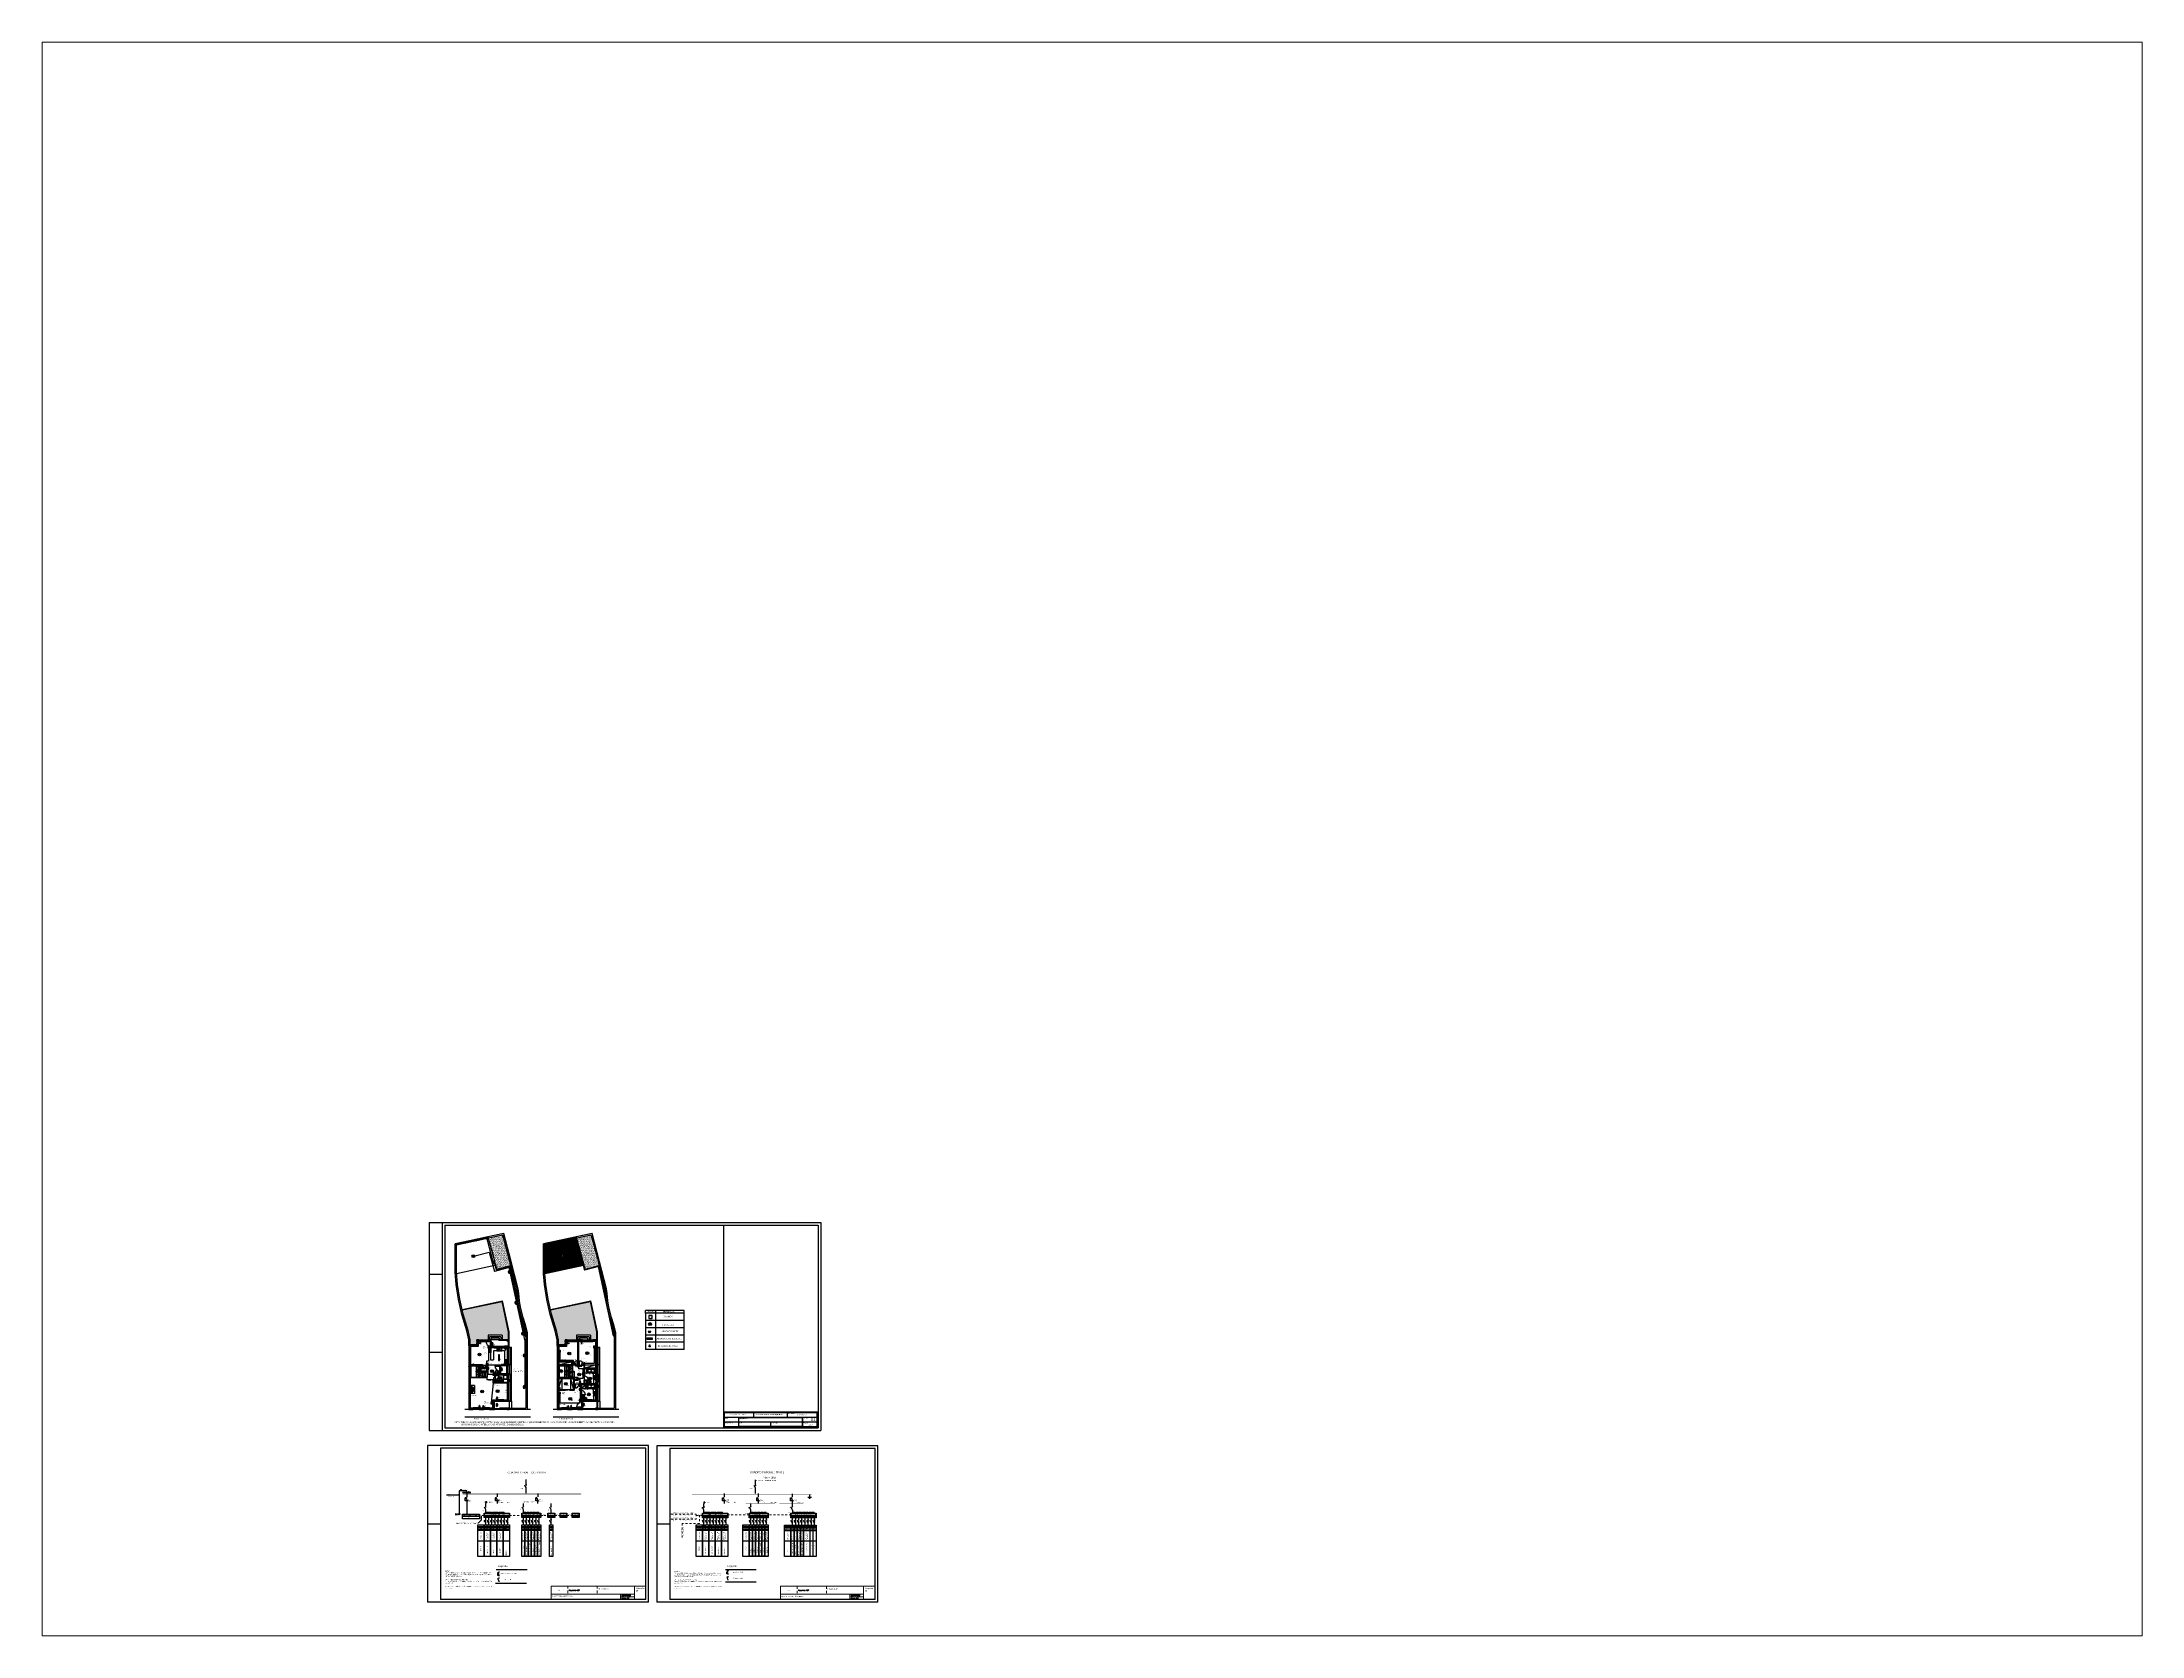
# Paper-space layout 'Layout1' of a CAD drawing. Header units: millimetres. Extents: x 26 to 231, y 20 to 176.
# The model-space entities are those that its viewports show. They can reach past a viewport. Long polylines and large blocks are cut down to what shows.
import ezdxf

# ---------------------------------------------------------------- set-up
doc = ezdxf.new("R2010")
doc.units = ezdxf.units.MM
doc.linetypes.add('DASHED', pattern=[19.05, 12.7, -6.35])
doc.linetypes.add('RAYITAS', pattern=[0.375, 0.25, -0.125])
for name, color, linetype, lineweight in [('01 - Esquema Unifilar', 7, 'Continuous', 25), ('08 - Motorizações', 7, 'Continuous', 25), ('VISTA', 7, 'Continuous', 0)]:
    doc.layers.add(name, color=color, linetype=linetype, lineweight=lineweight)
for name, color, linetype in [('COMANDOS', 170, 'Continuous'), ('ESTORES', 3, 'Continuous'), ('grelha', 7, 'Continuous'), ('ILUMINAÇAO', 1, 'Continuous'), ('Linha BUS', 7, 'Continuous'), ('Texto', 7, 'Continuous')]:
    doc.layers.add(name, color=color, linetype=linetype)
doc.styles.add('Arial', font='arial.ttf')
doc.styles.add('ROMANS', font='romans')
doc.styles.add('SIMPLEX', font='simplex', dxfattribs={"width": 0.65, "height": 3})
pattern_1 = [(45, (995.368317, 1101.088857), (-0.0282842712, 0.0282842712), [])]

# ---------------------------------------------------------------- blocks, each defined once
blk = doc.blocks.new('A$C49093BC3')
at = {"layer": 'ILUMINAÇAO'}
for p, q in [((-0.2, 0.18), (0.2, -0.18)), ((-0.18, -0.2), (0.18, 0.2))]:
    blk.add_line(p, q, dxfattribs=at)
blk.add_circle((0, 0), 0.27, dxfattribs=at)
blk = doc.blocks.new('A$C0BF3206C')
at = {"layer": 'ILUMINAÇAO'}
for p, q in [((-0.2, 0.18), (0.2, -0.18)), ((-0.18, -0.2), (0.18, 0.2))]:
    blk.add_line(p, q, dxfattribs=at)
blk.add_circle((0, 0), 0.27, dxfattribs=at)
blk = doc.blocks.new('A$C13F74BDF')
at = {"layer": 'ILUMINAÇAO'}
for p, q in [((-0.2, 0.18), (0.2, -0.18)), ((-0.18, -0.2), (0.18, 0.2))]:
    blk.add_line(p, q, dxfattribs=at)
blk.add_circle((0, 0), 0.27, dxfattribs=at)
blk = doc.blocks.new('A$C7193301F')
at = {"layer": 'ILUMINAÇAO'}
for p, q in [((-0.2, 0.18), (0.2, -0.18)), ((-0.18, -0.2), (0.18, 0.2))]:
    blk.add_line(p, q, dxfattribs=at)
blk.add_circle((0, 0), 0.27, dxfattribs=at)
blk = doc.blocks.new('A$C5C8173A8')
at = {"layer": 'ILUMINAÇAO'}
for p, q in [((-0.2, 0.18), (0.2, -0.18)), ((-0.18, -0.2), (0.18, 0.2))]:
    blk.add_line(p, q, dxfattribs=at)
blk.add_circle((0, 0), 0.27, dxfattribs=at)
blk = doc.blocks.new('A$C3FA32536')
at = {"layer": 'ILUMINAÇAO'}
for p, q in [((-0.2, 0.18), (0.2, -0.18)), ((-0.18, -0.2), (0.18, 0.2))]:
    blk.add_line(p, q, dxfattribs=at)
blk.add_circle((0, 0), 0.27, dxfattribs=at)
blk = doc.blocks.new('A$C0AE40261')
at = {"layer": 'ILUMINAÇAO'}
for p, q in [((-0.2, 0.18), (0.2, -0.18)), ((-0.18, -0.2), (0.18, 0.2))]:
    blk.add_line(p, q, dxfattribs=at)
blk.add_circle((0, 0), 0.27, dxfattribs=at)
blk = doc.blocks.new('A$C77CC00FB')
at = {"layer": 'ILUMINAÇAO'}
for p, q in [((-0.2, 0.18), (0.2, -0.18)), ((-0.18, -0.2), (0.18, 0.2))]:
    blk.add_line(p, q, dxfattribs=at)
blk.add_circle((0, 0), 0.27, dxfattribs=at)
blk = doc.blocks.new('A$C2EF236BB')
at = {"layer": 'ILUMINAÇAO'}
for p, q in [((-0.2, 0.18), (0.2, -0.18)), ((-0.18, -0.2), (0.18, 0.2))]:
    blk.add_line(p, q, dxfattribs=at)
blk.add_circle((0, 0), 0.27, dxfattribs=at)
blk = doc.blocks.new('A$C10DE4214')
at = {"layer": 'ILUMINAÇAO'}
for p, q in [((-0.2, 0.18), (0.2, -0.18)), ((-0.18, -0.2), (0.18, 0.2))]:
    blk.add_line(p, q, dxfattribs=at)
blk.add_circle((0, 0), 0.27, dxfattribs=at)
blk = doc.blocks.new('A$C2C294173')
at = {"layer": 'ILUMINAÇAO'}
for p, q in [((-0.2, 0.18), (0.2, -0.18)), ((-0.18, -0.2), (0.18, 0.2))]:
    blk.add_line(p, q, dxfattribs=at)
blk.add_circle((0, 0), 0.27, dxfattribs=at)
blk = doc.blocks.new('A$C1CCF3005')
at = {"layer": 'ILUMINAÇAO'}
for p, q in [((-0.2, 0.18), (0.2, -0.18)), ((-0.18, -0.2), (0.18, 0.2))]:
    blk.add_line(p, q, dxfattribs=at)
blk.add_circle((0, 0), 0.27, dxfattribs=at)
blk = doc.blocks.new('Disjuntor Unipolar')
for p, q in [((0, 0), (0, -0.08)), ((0, -0.3), (-0.07, -0.08)), ((-0.06, -0.21), (-0.01, -0.16)), ((-0.01, -0.09), (0.01, -0.06)), ((-0.01, -0.06), (0.01, -0.09)), ((0, -0.3), (0, -0.37))]:
    blk.add_line(p, q)

msp = doc.modelspace()

# ---------------------------------------------------------------- hatches: boundary and pattern name
h = msp.add_hatch()
h.set_pattern_fill('U,_O', color=256, scale=0.04, angle=45, pattern_type=0)
h.set_pattern_definition(pattern_1)
h.paths.add_polyline_path([(1526.8, 1057.55), (1526.79, 1055.88), (1527.05, 1055.93), (1527.03, 1061.04), (1531.26, 1061.95), (1531.19, 1062.19), (1529.48, 1061.82), (1526.78, 1061.24)])
h.paths.add_polyline_path([(1533.02, 1062.58), (1531.19, 1062.19), (1531.26, 1061.95), (1532.79, 1062.28), (1532.85, 1062.04), (1533.14, 1062.11)])
h.paths.add_polyline_path([(1533.95, 1057.92), (1534.08, 1057.44), (1534.37, 1057.52), (1534.24, 1058)])
h = msp.add_hatch()
h.set_pattern_fill('AR-SAND,_O', color=84, scale=0.005, angle=45)
h.set_pattern_definition([(82.5, (961.88236, 1101.13774), (-0.178690674, 0.167376745), [0, -0.19304, 0, -0.2159, 0, -0.206375]), (52.5, (961.88236, 1101.13774), (-0.09450546, 0.41236643), [0, -0.10414, 0, -0.17399, 0, -0.066675]), (12.5, (961.7719, 1101.02728), (0.27914991, 0.280166156), [0, -0.0635, 0, -0.2286, 0, -0.29845]), (2.5, (961.7719, 1101.0273), (0.19114055, 0.3487754), [0, -0.03175, 0, -0.14986, 0, -0.17145])])
h.paths.add_polyline_path([(1535.83, 1062.93), (1533.08, 1062.34), (1534.45, 1057.21), (1534.67, 1056.4), (1537.27, 1057.1), (1537.34, 1057.28), (1537.2, 1057.8)])
h = msp.add_hatch()
h.set_pattern_fill('_U,_O', color=256, scale=0.1, angle=105, pattern_type=0)
h.set_pattern_definition([(105, (995.36832, 1101.08886), (-0.096592583, -0.025881905), [])])
h.paths.add_polyline_path([(1548.05, 1062.05), (1543.72, 1061.12), (1543.73, 1057.55), (1543.73, 1055.88), (1543.74, 1055.6), (1549.43, 1056.83)])
h.paths.add_polyline_path([(1547.86, 1059.28), (1547.25, 1058.8), (1546.49, 1058.99)], flags=16)
h.paths.add_polyline_path([(1549.69, 1062.41), (1548.05, 1062.05), (1549.43, 1056.83), (1551.09, 1057.18)])
h = msp.add_hatch()
h.set_pattern_fill('AR-SAND,_O', color=84, scale=0.005, angle=45)
h.set_pattern_definition([(82.5, (978.66829, 1101.13774), (-0.178690674, 0.167376745), [0, -0.19304, 0, -0.2159, 0, -0.206375]), (52.5, (978.6683, 1101.13774), (-0.09450546, 0.41236643), [0, -0.10414, 0, -0.17399, 0, -0.066675]), (12.5, (978.55783, 1101.02728), (0.27914991, 0.280166156), [0, -0.0635, 0, -0.2286, 0, -0.29845]), (2.5, (978.55783, 1101.0273), (0.19114055, 0.3487754), [0, -0.03175, 0, -0.14986, 0, -0.17145])])
h.paths.add_polyline_path([(1552.62, 1062.93), (1549.87, 1062.34), (1551.24, 1057.21), (1551.45, 1056.4), (1554.05, 1057.1), (1554.12, 1057.28), (1553.99, 1057.8)])
h = msp.add_hatch()
h.set_pattern_fill('AR-SAND', color=84, scale=0.005, angle=45, style=0, double=1)
h.set_pattern_definition([(82.5, (1260.55674, 1064.42437), (-0.17869067, 0.16737674), [0, -0.19304, 0, -0.2159, 0, -0.206375]), (52.5, (1260.55674, 1064.42437), (-0.09450546, 0.41236643), [0, -0.10414, 0, -0.17399, 0, -0.066675]), (12.5, (1260.44629, 1064.31391), (0.27914991, 0.28016616), [0, -0.0635, 0, -0.2286, 0, -0.29845]), (2.5, (1260.4463, 1064.3139), (0.19114055, 0.3487754), [0, -0.03175, 0, -0.14986, 0, -0.17145])])
h.paths.add_polyline_path([(1555.44, 1050.78), (1555.5, 1050.8), (1555.39, 1051.81), (1555.31, 1052.68), (1553.99, 1057.8), (1553.94, 1057.79)])
h.paths.add_polyline_path([(1556.61, 1046.02), (1556.25, 1047.22), (1556.2, 1047.4), (1556.17, 1047.39), (1556.94, 1043.81, 0.35351), (1556.99, 1043.77), (1557.06, 1043.77), (1557.06, 1044.31)])
h = msp.add_hatch()
h.set_pattern_fill('AR-SAND', color=84, scale=0.005, angle=45, style=0, double=1)
h.set_pattern_definition([(82.5, (1243.77082, 1064.42437), (-0.17869067, 0.16737674), [0, -0.19304, 0, -0.2159, 0, -0.206375]), (52.5, (1243.77082, 1064.42437), (-0.09450546, 0.41236643), [0, -0.10414, 0, -0.17399, 0, -0.066675]), (12.5, (1243.66036, 1064.31391), (0.27914991, 0.28016616), [0, -0.0635, 0, -0.2286, 0, -0.29845]), (2.5, (1243.66036, 1064.3139), (0.19114055, 0.3487754), [0, -0.03175, 0, -0.14986, 0, -0.17145])])
h.paths.add_polyline_path([(1538.66, 1050.78), (1538.72, 1050.8), (1538.6, 1051.81), (1538.53, 1052.68), (1537.36, 1057.07), (1537.31, 1057.06)])
h.paths.add_polyline_path([(1539.82, 1046.02), (1539.46, 1047.22), (1539.42, 1047.4), (1539.39, 1047.39), (1540.15, 1043.81, 0.35351), (1540.2, 1043.77), (1540.28, 1043.77), (1540.28, 1044.31)])
h = msp.add_hatch()
h.set_pattern_fill('AR-SAND,_O', color=84, scale=0.005, angle=45)
h.set_pattern_definition([(82.5, (995.36832, 1101.08886), (-0.178690674, 0.167376745), [0, -0.19304, 0, -0.2159, 0, -0.206375]), (52.5, (995.36832, 1101.08886), (-0.09450546, 0.41236643), [0, -0.10414, 0, -0.17399, 0, -0.066675]), (12.5, (995.25786, 1100.9784), (0.27914991, 0.28016616), [0, -0.0635, 0, -0.2286, 0, -0.29845]), (2.5, (995.25786, 1100.9784), (0.19114055, 0.3487754), [0, -0.03175, 0, -0.14986, 0, -0.17145])])
h.paths.add_polyline_path([(1528.11, 1048.69), (1528.28, 1047.88), (1529.26, 1044.81), (1529.62, 1043.03), (1529.62, 1042.06), (1530.87, 1042.06), (1530.87, 1043.01), (1531.24, 1043.01), (1531.24, 1043.04), (1533.03, 1043.04), (1533.03, 1043.91), (1534.78, 1043.91), (1534.78, 1048.77), (1534.44, 1050.05)])
h.paths.add_polyline_path([(1535.69, 1050.32), (1534.44, 1050.05), (1534.78, 1048.77), (1534.78, 1043.91), (1535.73, 1043.91), (1535.73, 1043.01), (1536.73, 1043.01), (1536.93, 1043.01), (1536.93, 1044.55)])
h.paths.add_polyline_path([(1529.62, 1044.3), (1530.12, 1044.3), (1530.12, 1044.05), (1529.62, 1044.05)], flags=24)
h.paths.add_polyline_path([(1531.23, 1044.3), (1531.71, 1044.3), (1531.71, 1044.05), (1531.23, 1044.05)], flags=24)
h.paths.add_polyline_path([(1532.85, 1044.3), (1533.35, 1044.3), (1533.35, 1044.05), (1532.85, 1044.05)], flags=24)
h.paths.add_polyline_path([(1534.94, 1044.3), (1535.42, 1044.3), (1535.42, 1044.05), (1534.94, 1044.05)], flags=24)
h.paths.add_polyline_path([(1536.41, 1044.3), (1536.89, 1044.3), (1536.89, 1044.05), (1536.41, 1044.05)], flags=24)
h = msp.add_hatch()
h.set_pattern_fill('AR-SAND,_O', color=84, scale=0.005, angle=45)
h.set_pattern_definition([(82.5, (1012.15424, 1101.08886), (-0.178690674, 0.167376745), [0, -0.19304, 0, -0.2159, 0, -0.206375]), (52.5, (1012.15424, 1101.08886), (-0.09450546, 0.41236643), [0, -0.10414, 0, -0.17399, 0, -0.066675]), (12.5, (1012.04379, 1100.9784), (0.27914991, 0.28016616), [0, -0.0635, 0, -0.2286, 0, -0.29845]), (2.5, (1012.0438, 1100.9784), (0.19114055, 0.3487754), [0, -0.03175, 0, -0.14986, 0, -0.17145])])
h.paths.add_polyline_path([(1544.9, 1048.69), (1545.07, 1047.88), (1546.05, 1044.81), (1546.41, 1043.03), (1546.41, 1042.06), (1547.66, 1042.06), (1547.66, 1043.01), (1548.03, 1043.01), (1548.03, 1043.04), (1549.81, 1043.04), (1549.81, 1043.91), (1551.56, 1043.91), (1551.56, 1048.77), (1551.22, 1050.05)])
h.paths.add_polyline_path([(1552.47, 1050.32), (1551.22, 1050.05), (1551.56, 1048.77), (1551.56, 1043.91), (1552.51, 1043.91), (1552.51, 1043.01), (1553.51, 1043.01), (1553.71, 1043.01), (1553.71, 1044.55)])
h.paths.add_polyline_path([(1546.41, 1044.3), (1546.91, 1044.3), (1546.91, 1044.05), (1546.41, 1044.05)], flags=24)
h.paths.add_polyline_path([(1548.02, 1044.3), (1548.5, 1044.3), (1548.5, 1044.05), (1548.02, 1044.05)], flags=24)
h.paths.add_polyline_path([(1549.64, 1044.3), (1550.14, 1044.3), (1550.14, 1044.05), (1549.64, 1044.05)], flags=24)
h.paths.add_polyline_path([(1551.72, 1044.3), (1552.2, 1044.3), (1552.2, 1044.05), (1551.72, 1044.05)], flags=24)
h.paths.add_polyline_path([(1553.2, 1044.3), (1553.68, 1044.3), (1553.68, 1044.05), (1553.2, 1044.05)], flags=24)
h = msp.add_hatch()
h.set_pattern_fill('U,_O', color=256, scale=0.04, angle=45, pattern_type=0)
h.set_pattern_definition(pattern_1)
h.paths.add_polyline_path([(1529.37, 1036.26), (1529.67, 1036.26), (1529.67, 1038.16), (1531.37, 1038.16), (1531.37, 1037.01), (1531.67, 1037.01), (1532.87, 1037.01), (1532.87, 1038.16), (1532.97, 1038.16), (1532.97, 1038.26), (1532.92, 1038.26), (1532.92, 1038.31), (1532.67, 1038.31), (1532.67, 1038.16), (1532.77, 1038.16), (1532.77, 1037.11), (1531.67, 1037.11), (1531.67, 1038.16), (1531.97, 1038.16), (1531.97, 1038.31), (1529.67, 1038.31), (1529.67, 1041.76), (1531.17, 1041.76), (1531.17, 1042.71), (1531.27, 1042.71), (1531.27, 1043.01), (1530.87, 1043.01), (1530.87, 1042.06), (1529.37, 1042.06)])
h.paths.add_polyline_path([(1529.37, 1029.81), (1530.23, 1029.81), (1530.23, 1030.11), (1529.67, 1030.11), (1529.67, 1033.03), (1529.92, 1033.03), (1529.92, 1034.17), (1529.67, 1034.17), (1529.67, 1036.26), (1529.37, 1036.26)])
h.paths.add_polyline_path([(1529.62, 1034.07), (1529.82, 1034.07), (1529.82, 1033.13), (1529.62, 1033.13)], flags=16)
h.paths.add_polyline_path([(1531.33, 1030.11), (1531.33, 1029.81), (1532.23, 1029.81), (1532.23, 1030.11)])
h.paths.add_polyline_path([(1534.23, 1029.81), (1534.23, 1031.36), (1534.78, 1031.36), (1534.78, 1031.66), (1533.93, 1031.66), (1533.93, 1030.11), (1533.33, 1030.11), (1533.33, 1029.81)])
h.paths.add_polyline_path([(1536.73, 1029.81), (1537.03, 1029.81), (1537.03, 1030.11), (1536.73, 1030.11)])
h.paths.add_polyline_path([(1537.03, 1035.01), (1536.73, 1035.01), (1536.73, 1035.01), (1534.78, 1035.01), (1534.78, 1034.86), (1536.73, 1034.86), (1536.73, 1031.66), (1536.03, 1031.66), (1536.03, 1031.36), (1537.03, 1031.36)])
h.paths.add_polyline_path([(1537.03, 1036.26), (1536.73, 1036.26), (1536.73, 1035.51), (1537.03, 1035.51)])
h.paths.add_polyline_path([(1537.03, 1036.66), (1535.38, 1036.66), (1535.38, 1036.76), (1535.08, 1036.76), (1535.08, 1036.51), (1534.78, 1036.51), (1534.78, 1036.36), (1536.73, 1036.36), (1536.73, 1036.26), (1537.03, 1036.26)])
h.paths.add_polyline_path([(1534.52, 1036.36), (1534.78, 1036.36), (1534.78, 1036.51), (1534.37, 1036.51), (1534.37, 1036.28), (1534.52, 1036.28)])
h.paths.add_polyline_path([(1534.52, 1035.58), (1534.37, 1035.58), (1534.37, 1034.86), (1534.78, 1034.86), (1534.78, 1035.01), (1534.68, 1035.01), (1534.52, 1035.01)])
h.paths.add_polyline_path([(1535.38, 1037.06), (1535.38, 1037.16), (1535.08, 1037.16), (1535.08, 1037.06)])
h.paths.add_polyline_path([(1537.03, 1038.16), (1537.03, 1041.81), (1536.18, 1041.81), (1536.18, 1041.51), (1536.73, 1041.51), (1536.73, 1038.46), (1536.03, 1038.46), (1536.03, 1038.31), (1535.67, 1038.31), (1535.67, 1038.26), (1534.78, 1038.26), (1534.78, 1038.16), (1535.08, 1038.16), (1535.08, 1038.06), (1535.38, 1038.06), (1535.38, 1038.16)])
h.paths.add_polyline_path([(1536.73, 1042.71), (1537.03, 1042.71), (1537.03, 1043.01), (1536.73, 1043.01)])
h.paths.add_polyline_path([(1533.63, 1043.01), (1533.23, 1043.01), (1533.23, 1042.71), (1533.63, 1042.71)])
h.paths.add_polyline_path([(1533.63, 1041.51), (1534.18, 1041.51), (1534.18, 1041.81), (1533.33, 1041.81), (1533.33, 1040.61), (1533.63, 1040.61)])
h.paths.add_polyline_path([(1529.72, 1040.16), (1530.2, 1040.16), (1530.2, 1039.92), (1529.72, 1039.92)], flags=25)
h = msp.add_hatch()
h.set_pattern_fill('U,_O', color=256, scale=0.04, angle=45, pattern_type=0)
h.set_pattern_definition(pattern_1)
h.paths.add_polyline_path([(1546.16, 1036.26), (1546.46, 1036.26), (1546.46, 1038.16), (1549.21, 1038.16), (1549.21, 1038.31), (1549.11, 1038.31), (1549.11, 1038.91), (1548.96, 1038.91), (1548.96, 1038.31), (1546.46, 1038.31), (1546.46, 1041.76), (1547.96, 1041.76), (1547.96, 1042.71), (1548.06, 1042.71), (1548.06, 1043.01), (1547.66, 1043.01), (1547.66, 1042.06), (1546.16, 1042.06)])
h.paths.add_polyline_path([(1550.11, 1043.01), (1550.01, 1043.01), (1550.01, 1042.71), (1550.11, 1042.71), (1550.11, 1038.31), (1550.01, 1038.31), (1550.01, 1038.24), (1550.01, 1038.16), (1550.36, 1038.16), (1550.36, 1038.31), (1550.26, 1038.31), (1550.26, 1042.71), (1550.96, 1042.71), (1550.96, 1043.01)])
h.paths.add_polyline_path([(1552.96, 1043.01), (1552.96, 1042.71), (1553.51, 1042.71), (1553.51, 1037.71), (1551.56, 1037.71), (1551.56, 1037.56), (1553.51, 1037.56), (1553.51, 1036.75), (1552.81, 1036.75), (1552.81, 1036.65), (1553.51, 1036.65), (1553.51, 1036.26), (1553.81, 1036.26), (1553.81, 1037.86), (1553.81, 1038.58), (1553.81, 1038.58), (1553.81, 1038.59), (1553.81, 1038.87), (1553.81, 1038.88), (1553.81, 1038.88), (1553.81, 1040.28), (1553.81, 1040.29), (1553.81, 1040.29), (1553.81, 1043.01)])
h.paths.add_polyline_path([(1551.41, 1038.31), (1551.16, 1038.31), (1551.16, 1038.16), (1551.26, 1038.16), (1551.26, 1036.26), (1551.41, 1036.26), (1551.41, 1037.56), (1551.56, 1037.56), (1551.56, 1037.71), (1551.41, 1037.71)])
h.paths.add_polyline_path([(1549.27, 1035.71), (1549.27, 1033.6), (1548.58, 1033.6), (1548.58, 1033.55), (1548.53, 1033.55), (1548.53, 1033.45), (1549.42, 1033.45), (1549.42, 1034.56), (1549.52, 1034.56), (1549.52, 1034.64), (1549.52, 1034.71), (1549.42, 1034.71), (1549.42, 1035.86), (1546.46, 1035.86), (1546.46, 1036.26), (1546.16, 1036.26), (1546.16, 1029.81), (1547.01, 1029.81), (1547.01, 1030.11), (1546.46, 1030.11), (1546.46, 1033.45), (1547.73, 1033.45), (1547.73, 1033.55), (1546.93, 1033.55), (1546.93, 1033.6), (1546.76, 1033.6), (1546.76, 1033.95), (1546.46, 1033.95), (1546.46, 1035.71)])
h.paths.add_polyline_path([(1546.66, 1033.85), (1546.66, 1033.6), (1546.41, 1033.6), (1546.41, 1033.85)], flags=16)
h.paths.add_polyline_path([(1550.71, 1034.56), (1550.71, 1033.38), (1550.86, 1033.38), (1550.86, 1034.56), (1551.56, 1034.56), (1551.56, 1034.71), (1551.41, 1034.71), (1551.41, 1035.39), (1551.34, 1035.39), (1551.26, 1035.39), (1551.26, 1034.71), (1550.32, 1034.71), (1550.32, 1034.56)])
h.paths.add_polyline_path([(1553.51, 1035.51), (1553.81, 1035.51), (1553.81, 1035.96), (1553.81, 1035.96), (1553.81, 1035.97), (1553.81, 1036.02), (1553.81, 1036.02), (1553.8, 1036), (1553.8, 1036.03), (1553.79, 1036.06), (1553.8, 1036.07), (1553.81, 1036.06), (1553.81, 1036.12), (1553.81, 1036.14), (1553.81, 1036.17), (1553.81, 1036.17), (1553.81, 1036.26), (1553.51, 1036.26)])
h.paths.add_polyline_path([(1553.81, 1035.01), (1553.51, 1035.01), (1553.51, 1034.71), (1551.56, 1034.71), (1551.56, 1034.56), (1551.56, 1034.56), (1551.56, 1033.69), (1551.66, 1033.69), (1551.66, 1034.56), (1553.51, 1034.56), (1553.51, 1034.42), (1553.81, 1034.42)])
h.paths.add_polyline_path([(1553.81, 1033.92), (1553.51, 1033.92), (1553.51, 1033.77), (1552.81, 1033.77), (1552.81, 1033.67), (1553.51, 1033.67), (1553.51, 1031.66), (1552.81, 1031.66), (1552.81, 1031.36), (1553.81, 1031.36), (1553.81, 1031.75), (1553.8, 1031.75), (1553.8, 1031.75), (1553.78, 1031.75), (1553.76, 1031.76), (1553.79, 1031.79), (1553.79, 1031.81), (1553.78, 1031.82), (1553.77, 1031.82), (1553.76, 1031.8), (1553.75, 1031.83), (1553.74, 1031.86), (1553.75, 1031.87), (1553.78, 1031.87), (1553.78, 1031.88), (1553.77, 1031.9), (1553.8, 1031.92), (1553.81, 1031.93), (1553.81, 1031.94), (1553.8, 1031.93), (1553.79, 1031.93), (1553.77, 1031.92), (1553.76, 1031.94), (1553.76, 1031.97), (1553.78, 1031.98), (1553.79, 1031.96), (1553.8, 1031.96), (1553.81, 1031.98), (1553.81, 1031.99), (1553.8, 1031.99), (1553.8, 1032), (1553.8, 1032), (1553.79, 1032.01), (1553.8, 1032.01), (1553.79, 1032.02), (1553.8, 1032.04), (1553.81, 1032.03), (1553.81, 1032.07), (1553.81, 1032.07), (1553.8, 1032.07), (1553.79, 1032.05), (1553.78, 1032.08), (1553.77, 1032.11), (1553.78, 1032.12), (1553.81, 1032.11), (1553.81, 1032.13), (1553.8, 1032.14), (1553.81, 1032.15), (1553.81, 1032.17), (1553.8, 1032.17), (1553.79, 1032.19), (1553.79, 1032.22), (1553.81, 1032.22)])
h.paths.add_polyline_path([(1551.56, 1031.36), (1551.56, 1031.66), (1550.86, 1031.66), (1550.86, 1032.63), (1550.79, 1032.63), (1550.71, 1032.63), (1550.71, 1031.29), (1551.01, 1031.29), (1551.01, 1031.36)])
h.paths.add_polyline_path([(1550.11, 1030.11), (1550.11, 1029.81), (1551.01, 1029.81), (1551.01, 1030.19), (1550.71, 1030.19), (1550.71, 1030.11)])
h.paths.add_polyline_path([(1548.11, 1030.11), (1548.11, 1029.81), (1549.01, 1029.81), (1549.01, 1030.11)], flags=17)
h = msp.add_hatch(color=256)
h.paths.add_polyline_path([(1563.61, 1041.79, 1), (1563.85, 1041.79, 1)])
h.paths.add_polyline_path([(1563.76, 1042.06, 1), (1563.7, 1042.06, 1)])
h = msp.add_hatch()
h.set_pattern_fill('U,_O', color=256, scale=0.04, angle=45, pattern_type=0)
h.set_pattern_definition(pattern_1)
h.paths.add_polyline_path([(1534.78, 1038.26), (1534.37, 1038.26), (1534.37, 1038.16), (1534.78, 1038.16)])
h = msp.add_hatch()
h.set_pattern_fill('_U', color=256, scale=0.045, angle=45, style=0, pattern_type=0)
h.set_pattern_definition([(45, (1139.254785, 1101.088857), (-0.031819805, 0.031819805), [])])
h.paths.add_polyline_path([(1551.56, 1031.36), (1551.71, 1031.36), (1551.71, 1031.66), (1551.56, 1031.66)])
h = msp.add_hatch()
h.set_pattern_fill('_U', color=256, scale=0.045, angle=45, style=0, pattern_type=0)
h.set_pattern_definition([(45, (995.368317, 1101.088857), (-0.031819805, 0.031819805), [])])
h.paths.add_polyline_path([(1553.81, 1030.11), (1553.51, 1030.11), (1553.51, 1029.81), (1553.81, 1029.81)])
at = {"layer": 'COMANDOS'}
for points in [[(1535.02, 1036.57), (1535.02, 1037.07), (1534.38, 1036.57)], [(1550.12, 1035.38), (1550.12, 1035.87), (1549.47, 1035.38)]]:
    msp.add_hatch(color=256, dxfattribs=at).paths.add_polyline_path(points)
at = {"layer": 'ESTORES'}
h = msp.add_hatch(color=256, dxfattribs=at)
h.paths.add_polyline_path([(1531.47, 1042.41, 1), (1531.23, 1042.41, 1)])
h.paths.add_polyline_path([(1531.65, 1042.41, 1), (1531.59, 1042.41, 1)])
h = msp.add_hatch(color=256, dxfattribs=at)
h.paths.add_polyline_path([(1536.46, 1041.34, 1), (1536.23, 1041.34, 1)])
h.paths.add_polyline_path([(1536.37, 1041.07, 1), (1536.32, 1041.07, 1)])
h = msp.add_hatch(color=256, dxfattribs=at)
h.paths.add_polyline_path([(1548.25, 1042.37, 1), (1548.01, 1042.37, 1)])
h.paths.add_polyline_path([(1548.42, 1042.37, 1), (1548.37, 1042.37, 1)])
h = msp.add_hatch(color=256, dxfattribs=at)
h.paths.add_polyline_path([(1550.9, 1042.52, 1), (1550.66, 1042.52, 1)])
h.paths.add_polyline_path([(1550.81, 1042.25, 1), (1550.75, 1042.25, 1)])
h = msp.add_hatch(color=256, dxfattribs=at)
h.paths.add_polyline_path([(1531.29, 1030.28, 1), (1531.52, 1030.28, 1)])
h.paths.add_polyline_path([(1531.43, 1030.55, 1), (1531.37, 1030.55, 1)])
h = msp.add_hatch(color=256, dxfattribs=at)
h.paths.add_polyline_path([(1532.03, 1030.27, 1), (1532.27, 1030.27, 1)])
h.paths.add_polyline_path([(1532.18, 1030.54, 1), (1532.12, 1030.54, 1)])
h = msp.add_hatch(color=256, dxfattribs=at)
h.paths.add_polyline_path([(1534.64, 1031.89, 1), (1534.87, 1031.89, 1)])
h.paths.add_polyline_path([(1534.78, 1032.15, 1), (1534.72, 1032.15, 1)])
h = msp.add_hatch(color=256, dxfattribs=at)
h.paths.add_polyline_path([(1548.14, 1030.27, 1), (1548.37, 1030.27, 1)])
h.paths.add_polyline_path([(1548.28, 1030.54, 1), (1548.23, 1030.54, 1)])
h = msp.add_hatch(color=256, dxfattribs=at)
h.paths.add_polyline_path([(1548.71, 1030.29, 1), (1548.94, 1030.29, 1)])
h.paths.add_polyline_path([(1548.86, 1030.56, 1), (1548.8, 1030.56, 1)])
h = msp.add_hatch(color=256, dxfattribs=at)
h.paths.add_polyline_path([(1551.51, 1031.83, 1), (1551.74, 1031.83, 1)])
h.paths.add_polyline_path([(1551.65, 1032.1, 1), (1551.59, 1032.1, 1)])

# ---------------------------------------------------------------- linework, layer by layer
for p, q in [((1521.84, 1065.28), (1596.24, 1065.28)), ((1521.84, 1065.28), (1521.84, 1025.82)), ((1524.34, 1065.28), (1524.34, 1025.82)), ((1596.24, 1065.28), (1596.24, 1025.82)), ((1524.84, 1064.78), (1595.74, 1064.78)), ((1524.84, 1064.78), (1524.84, 1026.32)), ((1529.48, 1061.82), (1526.78, 1061.24)), ((1526.8, 1057.55), (1526.78, 1061.24)), ((1532.79, 1062.28), (1527.03, 1061.04)), ((1533.02, 1062.58), (1529.48, 1061.82)), ((1532.85, 1062.04), (1532.79, 1062.28)), ((1532.85, 1062.04), (1533.14, 1062.11)), ((1532.85, 1062.04), (1533.95, 1057.92)), ((1536.01, 1063.23), (1533.02, 1062.58)), ((1533.14, 1062.11), (1533.02, 1062.58)), ((1535.83, 1062.93), (1533.08, 1062.34)), ((1533.14, 1062.11), (1534.24, 1058)), ((1537.12, 1058.09), (1535.83, 1062.93)), ((1537.37, 1058.15), (1536.01, 1063.23)), ((1552.8, 1063.23), (1543.57, 1061.24)), ((1543.58, 1057.55), (1543.57, 1061.24)), ((1549.73, 1062.46), (1543.67, 1061.16)), ((1543.68, 1057.55), (1543.67, 1061.16)), ((1549.69, 1062.41), (1543.72, 1061.12)), ((1549.69, 1062.41), (1551.09, 1057.18)), ((1549.73, 1062.46), (1551.14, 1057.19)), ((1552.8, 1063.23), (1549.8, 1062.58)), ((1552.8, 1063.23), (1549.8, 1062.58)), ((1549.8, 1062.58), (1551.24, 1057.21)), ((1552.62, 1062.93), (1549.87, 1062.34)), ((1552.62, 1062.93), (1553.99, 1057.8)), ((1554.23, 1057.86), (1552.8, 1063.23)), ((1577.74, 1064.78), (1577.74, 1026.32)), ((1595.74, 1064.78), (1595.74, 1026.32)), ((1526.79, 1055.88), (1526.8, 1057.55)), ((1527.05, 1055.93), (1527.03, 1061.04)), ((1527.06, 1055.63), (1534.34, 1057.19)), ((1533.95, 1057.92), (1534.24, 1058)), ((1534.08, 1057.44), (1533.95, 1057.92)), ((1534.08, 1057.44), (1534.37, 1057.52)), ((1534.37, 1057.52), (1534.24, 1058)), ((1534.27, 1057.49), (1534.6, 1056.28)), ((1534.37, 1057.52), (1534.67, 1056.4)), ((1543.58, 1055.88), (1543.58, 1057.55)), ((1543.59, 1055.57), (1551.24, 1057.21)), ((1543.68, 1055.88), (1543.68, 1057.55)), ((1543.73, 1057.55), (1543.72, 1061.12)), ((1543.73, 1055.88), (1543.73, 1057.55)), ((1546.49, 1058.99), (1547.86, 1059.28)), ((1546.49, 1058.99), (1547.25, 1058.8)), ((1547.86, 1059.28), (1547.25, 1058.8)), ((1551.12, 1057.19), (1551.38, 1056.28)), ((1551.24, 1057.21), (1551.45, 1056.4)), ((1521.84, 1055.52), (1524.34, 1055.52)), ((1527.04, 1055.93), (1526.79, 1055.88)), ((1526.95, 1053.53), (1526.79, 1055.88)), ((1527.43, 1050.71), (1526.95, 1053.53)), ((1527.2, 1053.55), (1527.04, 1055.93)), ((1527.68, 1050.75), (1527.2, 1053.55)), ((1537.22, 1056.98), (1534.6, 1056.28)), ((1537.3, 1057.1), (1534.67, 1056.4)), ((1540.06, 1043.79), (1537.22, 1056.98)), ((1538.66, 1050.78), (1537.3, 1057.1)), ((1543.59, 1055.57), (1543.58, 1055.88)), ((1543.74, 1053.53), (1543.59, 1055.57)), ((1543.69, 1055.59), (1543.68, 1055.88)), ((1543.74, 1055.6), (1543.73, 1055.88)), ((1544.22, 1050.71), (1543.74, 1053.53)), ((1543.99, 1053.55), (1543.83, 1055.62)), ((1544.46, 1050.75), (1543.99, 1053.55)), ((1554.01, 1056.98), (1551.38, 1056.28)), ((1554.08, 1057.1), (1551.45, 1056.4)), ((1556.84, 1043.79), (1554.01, 1056.98)), ((1555.44, 1050.78), (1554.08, 1057.1)), ((1528.04, 1047.82), (1527.43, 1050.71)), ((1528.28, 1047.88), (1527.68, 1050.75)), ((1528.09, 1048.79), (1535.76, 1050.44)), ((1528.11, 1048.69), (1535.69, 1050.32)), ((1536.93, 1044.55), (1535.69, 1050.32)), ((1537.03, 1044.56), (1535.76, 1050.44)), ((1538.72, 1050.8), (1538.66, 1050.78)), ((1544.83, 1047.82), (1544.22, 1050.71)), ((1545.07, 1047.88), (1544.46, 1050.75)), ((1544.88, 1048.79), (1552.55, 1050.44)), ((1544.9, 1048.69), (1552.47, 1050.32)), ((1553.71, 1044.55), (1552.47, 1050.32)), ((1553.81, 1044.56), (1552.55, 1050.44)), ((1555.5, 1050.8), (1555.44, 1050.78)), ((1529.02, 1044.73), (1528.04, 1047.82)), ((1529.26, 1044.81), (1528.28, 1047.88)), ((1539.42, 1047.4), (1539.39, 1047.39)), ((1540.15, 1043.81), (1539.39, 1047.39)), ((1545.81, 1044.73), (1544.83, 1047.82)), ((1546.05, 1044.81), (1545.07, 1047.88)), ((1556.2, 1047.4), (1556.17, 1047.39)), ((1556.94, 1043.81), (1556.17, 1047.39)), ((1570.26, 1048.6), (1562.96, 1048.6)), ((1562.96, 1048.06), (1562.96, 1048.6)), ((1562.96, 1048.06), (1562.96, 1041.19)), ((1570.26, 1048.06), (1562.96, 1048.06)), ((1570.26, 1046.68), (1562.96, 1046.68)), ((1570.26, 1045.31), (1562.96, 1045.31)), ((1563.61, 1046.2), (1564.01, 1045.84)), ((1563.63, 1045.82), (1563.99, 1046.22)), ((1564.81, 1048.6), (1564.81, 1041.19)), ((1570.26, 1048.06), (1570.26, 1048.6)), ((1570.26, 1041.19), (1570.26, 1048.06)), ((1529.37, 1043.01), (1529.02, 1044.73)), ((1529.62, 1043.03), (1529.26, 1044.81)), ((1529.37, 1042.06), (1529.37, 1043.01)), ((1529.62, 1042.06), (1529.62, 1043.03)), ((1531.24, 1043.04), (1533.26, 1043.04)), ((1531.24, 1043.04), (1531.24, 1043.01)), ((1531.27, 1042.91), (1533.23, 1042.91)), ((1531.27, 1042.87), (1533.23, 1042.87)), ((1531.27, 1042.71), (1533.23, 1042.71)), ((1531.3, 1042.91), (1531.3, 1042.87)), ((1531.36, 1042.87), (1531.36, 1042.91)), ((1531.36, 1042.91), (1531.36, 1042.87)), ((1531.36, 1042.89), (1532.21, 1042.89)), ((1532.21, 1042.91), (1532.21, 1042.87)), ((1532.27, 1042.91), (1532.27, 1042.87)), ((1532.33, 1042.91), (1532.33, 1042.87)), ((1532.33, 1042.89), (1533.14, 1042.89)), ((1535.73, 1043.91), (1533.03, 1043.91)), ((1533.03, 1043.91), (1533.03, 1043.01)), ((1533.14, 1042.91), (1533.14, 1042.87)), ((1533.2, 1042.91), (1533.2, 1042.87)), ((1533.26, 1043.04), (1533.26, 1043.01)), ((1535.43, 1043.61), (1533.33, 1043.61)), ((1533.33, 1043.61), (1533.33, 1043.01)), ((1533.33, 1040.61), (1533.33, 1041.81)), ((1533.46, 1042.71), (1533.46, 1041.81)), ((1533.5, 1042.68), (1533.46, 1042.68)), ((1533.5, 1041.84), (1533.46, 1041.84)), ((1535.13, 1043.31), (1533.63, 1043.31)), ((1533.63, 1043.31), (1533.63, 1043.01)), ((1536.73, 1043.01), (1533.63, 1043.01)), ((1533.63, 1042.71), (1533.63, 1043.01)), ((1533.63, 1042.71), (1533.63, 1041.81)), ((1533.63, 1040.61), (1533.63, 1041.51)), ((1534.15, 1041.84), (1536.21, 1041.84)), ((1534.15, 1041.84), (1534.15, 1041.81)), ((1534.18, 1041.71), (1536.18, 1041.71)), ((1534.18, 1041.67), (1536.18, 1041.67)), ((1534.18, 1041.51), (1536.18, 1041.51)), ((1534.21, 1041.71), (1534.21, 1041.67)), ((1534.27, 1041.67), (1534.27, 1041.71)), ((1534.27, 1041.71), (1534.27, 1041.67)), ((1534.27, 1041.69), (1535.12, 1041.69)), ((1535.12, 1041.31), (1534.72, 1041.31)), ((1535.12, 1041.26), (1534.72, 1041.26)), ((1535.12, 1041.22), (1534.72, 1041.22)), ((1534.73, 1041.35), (1535.31, 1041.35)), ((1536.68, 1042.96), (1535.09, 1042.96)), ((1536.68, 1042.91), (1535.09, 1042.91)), ((1535.12, 1041.71), (1535.12, 1041.67)), ((1535.13, 1043.31), (1535.13, 1043.01)), ((1535.18, 1041.71), (1535.18, 1041.67)), ((1535.24, 1041.71), (1535.24, 1041.67)), ((1535.24, 1041.69), (1536.09, 1041.69)), ((1535.43, 1043.61), (1535.43, 1043.01)), ((1535.73, 1043.91), (1535.73, 1043.01)), ((1536.09, 1041.71), (1536.09, 1041.67)), ((1536.15, 1041.71), (1536.15, 1041.67)), ((1536.21, 1041.84), (1536.21, 1041.81)), ((1536.93, 1043.01), (1536.93, 1044.55)), ((1536.93, 1041.85), (1536.93, 1042.68)), ((1536.98, 1041.85), (1536.98, 1042.68)), ((1537.03, 1043.01), (1537.03, 1044.56)), ((1537.03, 1041.81), (1537.03, 1042.71)), ((1537.03, 1041.66), (1537.48, 1041.66)), ((1537.03, 1041.56), (1537.38, 1041.56)), ((1537.38, 1038.41), (1537.38, 1041.56)), ((1537.48, 1038.31), (1537.48, 1041.66)), ((1540.2, 1043.77), (1540.28, 1043.77)), ((1540.2, 1043.67), (1540.28, 1043.67)), ((1540.28, 1030.13), (1540.28, 1044.31)), ((1540.53, 1029.88), (1540.53, 1044.34)), ((1546.16, 1043.01), (1545.81, 1044.73)), ((1546.41, 1043.03), (1546.05, 1044.81)), ((1546.16, 1042.06), (1546.16, 1043.01)), ((1546.41, 1042.06), (1546.41, 1043.03)), ((1548.03, 1043.04), (1548.03, 1043.01)), ((1548.03, 1043.04), (1550.04, 1043.04)), ((1548.06, 1042.91), (1550.01, 1042.91)), ((1548.06, 1042.87), (1550.01, 1042.87)), ((1548.06, 1042.71), (1550.01, 1042.71)), ((1548.09, 1042.91), (1548.09, 1042.87)), ((1548.15, 1042.91), (1548.15, 1042.87)), ((1548.15, 1042.87), (1548.15, 1042.91)), ((1548.15, 1042.89), (1549, 1042.89)), ((1549, 1042.91), (1549, 1042.87)), ((1549.06, 1042.91), (1549.06, 1042.87)), ((1549.12, 1042.91), (1549.12, 1042.87)), ((1549.12, 1042.89), (1549.92, 1042.89)), ((1549.96, 1043.91), (1549.81, 1043.91)), ((1549.81, 1043.91), (1549.81, 1043.04)), ((1549.92, 1042.91), (1549.92, 1042.87)), ((1552.51, 1043.91), (1549.96, 1043.91)), ((1549.98, 1042.91), (1549.98, 1042.87)), ((1550.19, 1043.01), (1550.01, 1043.01)), ((1550.04, 1043.04), (1550.04, 1043.01)), ((1552.21, 1043.61), (1550.11, 1043.61)), ((1550.11, 1043.61), (1550.11, 1043.01)), ((1550.11, 1038.31), (1550.11, 1042.71)), ((1550.26, 1038.31), (1550.26, 1042.71)), ((1550.41, 1043.31), (1550.41, 1043.01)), ((1551.91, 1043.31), (1550.41, 1043.31)), ((1550.93, 1043.04), (1552.99, 1043.04)), ((1550.93, 1043.04), (1550.93, 1043.01)), ((1550.96, 1042.91), (1552.96, 1042.91)), ((1550.96, 1042.87), (1552.96, 1042.87)), ((1550.96, 1042.71), (1552.96, 1042.71)), ((1550.99, 1042.91), (1550.99, 1042.87)), ((1551.05, 1042.91), (1551.05, 1042.87)), ((1551.05, 1042.87), (1551.05, 1042.91)), ((1551.05, 1042.89), (1551.9, 1042.89)), ((1551.9, 1042.91), (1551.9, 1042.87)), ((1551.91, 1043.31), (1551.91, 1043.04)), ((1551.96, 1042.91), (1551.96, 1042.87)), ((1552.02, 1042.91), (1552.02, 1042.87)), ((1552.02, 1042.89), (1552.87, 1042.89)), ((1552.21, 1043.61), (1552.21, 1043.04)), ((1552.51, 1043.91), (1552.51, 1043.04)), ((1552.87, 1042.91), (1552.87, 1042.87)), ((1552.93, 1042.91), (1552.93, 1042.87)), ((1552.99, 1043.04), (1552.99, 1043.01)), ((1553.71, 1043.01), (1553.71, 1044.55)), ((1553.81, 1043.01), (1553.81, 1044.56)), ((1553.81, 1041.66), (1554.26, 1041.66)), ((1553.81, 1041.56), (1554.16, 1041.56)), ((1554.16, 1038.41), (1554.16, 1041.56)), ((1554.26, 1038.31), (1554.26, 1041.66)), ((1556.99, 1043.77), (1557.06, 1043.77)), ((1556.99, 1043.67), (1557.06, 1043.67)), ((1557.06, 1030.13), (1557.06, 1044.31)), ((1557.31, 1029.88), (1557.31, 1044.34)), ((1570.26, 1043.94), (1562.96, 1043.94)), ((1570.26, 1042.56), (1562.96, 1042.56)), ((1564.24, 1043.35), (1563.17, 1043.35)), ((1563.17, 1043.35), (1563.17, 1043.14)), ((1563.17, 1043.14), (1564.24, 1043.14)), ((1564.21, 1043.33), (1563.2, 1043.33)), ((1563.2, 1043.33), (1563.2, 1043.28)), ((1563.2, 1043.28), (1564.21, 1043.28)), ((1564.21, 1043.21), (1563.2, 1043.21)), ((1563.2, 1043.21), (1563.2, 1043.16)), ((1563.2, 1043.16), (1564.21, 1043.16)), ((1563.43, 1044.7), (1563.97, 1044.7)), ((1563.7, 1044.7), (1563.51, 1044.5)), ((1563.7, 1044.43), (1563.7, 1044.7)), ((1563.7, 1044.7), (1563.9, 1044.52)), ((1563.73, 1041.91), (1563.73, 1042.03)), ((1564.21, 1043.28), (1564.21, 1043.33)), ((1564.21, 1043.16), (1564.21, 1043.21)), ((1564.24, 1043.14), (1564.24, 1043.35)), ((1521.84, 1040.67), (1524.34, 1040.67)), ((1529.67, 1038.16), (1531.37, 1038.16)), ((1529.67, 1038.16), (1529.67, 1035.86)), ((1529.69, 1038.14), (1531.37, 1038.14)), ((1529.69, 1038.14), (1529.69, 1035.88)), ((1529.73, 1038.1), (1531.37, 1038.1)), ((1529.73, 1038.1), (1529.73, 1035.92)), ((1530.77, 1038.16), (1530.77, 1038.14)), ((1530.77, 1038.1), (1530.77, 1037.07)), ((1531.37, 1037.62), (1530.77, 1038.1)), ((1530.77, 1037.07), (1531.37, 1037.62)), ((1531.07, 1038.16), (1531.07, 1038.14)), ((1531.07, 1038.1), (1531.07, 1037.07)), ((1531.97, 1038.24), (1532.67, 1038.24)), ((1532.64, 1037.54), (1532.64, 1038.24)), ((1532.67, 1038.24), (1532.67, 1037.54)), ((1532.92, 1038.29), (1533.77, 1038.29)), ((1533.48, 1040.61), (1533.48, 1039.21)), ((1533.48, 1039.21), (1534.08, 1039.21)), ((1533.77, 1038.3), (1533.77, 1038.27)), ((1533.77, 1038.3), (1535.17, 1038.3)), ((1533.77, 1038.27), (1535.17, 1038.27)), ((1536.13, 1040.91), (1534.08, 1040.91)), ((1534.08, 1040.91), (1534.08, 1039.21)), ((1534.33, 1038.06), (1534.33, 1038.02)), ((1535.23, 1038.06), (1534.33, 1038.06)), ((1534.33, 1038.02), (1535.23, 1038.02)), ((1535.12, 1041.18), (1534.72, 1041.18)), ((1535.12, 1041.13), (1534.72, 1041.13)), ((1535.12, 1041.09), (1534.72, 1041.09)), ((1534.73, 1041.05), (1535.31, 1041.05)), ((1535.17, 1038.3), (1535.17, 1038.27)), ((1535.17, 1038.29), (1535.67, 1038.29)), ((1535.23, 1038.06), (1535.23, 1037.16)), ((1535.41, 1038.09), (1535.38, 1038.09)), ((1535.41, 1038.09), (1535.41, 1037.09)), ((1536.13, 1040.91), (1536.13, 1038.46)), ((1536.73, 1039.24), (1536.13, 1039.24)), ((1536.73, 1039.09), (1536.13, 1039.09)), ((1536.58, 1036.66), (1536.58, 1038.16)), ((1536.88, 1036.66), (1536.88, 1038.16)), ((1537.03, 1038.41), (1537.38, 1038.41)), ((1537.03, 1038.31), (1537.18, 1038.31)), ((1537.18, 1036.51), (1537.18, 1038.31)), ((1537.18, 1038.31), (1537.48, 1038.31)), ((1537.48, 1036.51), (1537.48, 1038.31)), ((1546.46, 1038.89), (1548.96, 1038.89)), ((1546.46, 1038.86), (1548.96, 1038.86)), ((1546.46, 1038.31), (1548.96, 1038.86)), ((1546.48, 1038.14), (1546.48, 1035.88)), ((1546.48, 1038.14), (1549.06, 1038.14)), ((1546.52, 1038.1), (1546.52, 1035.92)), ((1546.52, 1038.1), (1549.06, 1038.1)), ((1547.56, 1038.16), (1547.56, 1038.14)), ((1547.56, 1038.1), (1547.56, 1037.07)), ((1549.06, 1037.59), (1547.56, 1038.1)), ((1547.56, 1037.07), (1549.06, 1037.59)), ((1547.86, 1038.16), (1547.86, 1038.14)), ((1547.86, 1038.1), (1547.86, 1037.07)), ((1548.16, 1038.16), (1548.16, 1038.14)), ((1548.16, 1038.1), (1548.16, 1037.07)), ((1548.46, 1038.16), (1548.46, 1038.14)), ((1548.46, 1038.1), (1548.46, 1037.07)), ((1548.76, 1038.16), (1548.76, 1038.14)), ((1548.76, 1038.1), (1548.76, 1037.07)), ((1548.96, 1038.31), (1548.96, 1038.91)), ((1549.06, 1038.16), (1549.06, 1038.14)), ((1549.06, 1038.16), (1549.06, 1038.14)), ((1549.06, 1038.16), (1549.06, 1038.14)), ((1549.06, 1038.1), (1549.06, 1037.07)), ((1549.11, 1038.31), (1549.11, 1038.91)), ((1549.21, 1038.16), (1549.21, 1038.31)), ((1550.01, 1038.24), (1549.21, 1038.24)), ((1549.98, 1038.24), (1549.98, 1039.04)), ((1550.01, 1038.24), (1550.01, 1039.04)), ((1550.01, 1038.16), (1550.01, 1038.31)), ((1550.36, 1038.24), (1550.36, 1039.04)), ((1550.36, 1038.16), (1550.36, 1038.31)), ((1550.36, 1038.24), (1551.16, 1038.24)), ((1550.39, 1038.24), (1550.39, 1039.04)), ((1551.16, 1038.16), (1551.16, 1038.31)), ((1551.26, 1036.14), (1551.26, 1038.16)), ((1551.41, 1037.71), (1551.41, 1038.31)), ((1551.41, 1038.28), (1553.51, 1038.28)), ((1551.41, 1037.71), (1553.51, 1038.25)), ((1551.41, 1038.25), (1553.51, 1038.25)), ((1551.41, 1036.14), (1551.41, 1037.56)), ((1553.81, 1038.41), (1554.16, 1038.41)), ((1553.81, 1037.86), (1553.81, 1035.51)), ((1553.96, 1036.51), (1553.96, 1038.31)), ((1553.96, 1038.31), (1554.26, 1038.31)), ((1554.26, 1036.51), (1554.26, 1038.31)), ((1570.26, 1041.19), (1562.96, 1041.19)), ((1529.82, 1034.07), (1529.62, 1034.07)), ((1529.62, 1033.13), (1529.62, 1034.07)), ((1529.67, 1035.86), (1532.87, 1035.86)), ((1530.45, 1034.38), (1529.67, 1034.38)), ((1529.92, 1034.17), (1529.67, 1034.17)), ((1529.69, 1035.88), (1532.87, 1035.88)), ((1529.73, 1035.92), (1532.87, 1035.92)), ((1529.82, 1033.13), (1529.82, 1034.07)), ((1529.92, 1033.03), (1529.92, 1034.17)), ((1529.92, 1034.08), (1530.17, 1034.08)), ((1530.17, 1033.92), (1530.01, 1033.8)), ((1530.01, 1033.8), (1530.01, 1033.4)), ((1530.17, 1033.28), (1530.01, 1033.4)), ((1530.05, 1033.83), (1530.05, 1033.37)), ((1530.09, 1033.34), (1530.09, 1033.86)), ((1530.13, 1033.89), (1530.13, 1033.31)), ((1530.17, 1034.08), (1530.17, 1033.92)), ((1530.17, 1034), (1530.25, 1034)), ((1530.17, 1033.92), (1530.17, 1033.28)), ((1530.17, 1033.12), (1530.17, 1033.28)), ((1530.25, 1034), (1530.25, 1033.2)), ((1530.45, 1034.38), (1530.45, 1032.82)), ((1530.77, 1037.07), (1531.37, 1037.07)), ((1530.77, 1037.03), (1530.77, 1036.99)), ((1530.77, 1037.03), (1531.37, 1037.03)), ((1530.77, 1037.01), (1531.37, 1037.01)), ((1530.77, 1036.99), (1531.67, 1036.99)), ((1530.77, 1036.44), (1532.87, 1036.95)), ((1530.77, 1036.95), (1530.77, 1035.92)), ((1530.77, 1036.95), (1532.87, 1036.95)), ((1532.87, 1035.92), (1530.77, 1036.44)), ((1530.77, 1035.88), (1530.77, 1035.86)), ((1531.07, 1037.03), (1531.07, 1036.99)), ((1531.07, 1036.95), (1531.07, 1035.92)), ((1531.07, 1035.88), (1531.07, 1035.86)), ((1531.37, 1037.03), (1531.37, 1036.99)), ((1531.37, 1036.95), (1531.37, 1035.92)), ((1531.37, 1035.88), (1531.37, 1035.86)), ((1531.67, 1037.01), (1531.67, 1036.99)), ((1531.67, 1036.99), (1532.87, 1036.99)), ((1531.67, 1036.95), (1531.67, 1035.92)), ((1531.67, 1035.88), (1531.67, 1035.86)), ((1531.97, 1037.01), (1531.97, 1036.99)), ((1531.97, 1036.95), (1531.97, 1035.92)), ((1531.97, 1035.88), (1531.97, 1035.86)), ((1532.27, 1037.01), (1532.27, 1036.99)), ((1532.27, 1036.95), (1532.27, 1035.92)), ((1532.27, 1035.88), (1532.27, 1035.86)), ((1532.57, 1037.01), (1532.57, 1036.99)), ((1532.57, 1036.95), (1532.57, 1035.92)), ((1532.57, 1035.88), (1532.57, 1035.86)), ((1532.77, 1035.86), (1532.77, 1035.46)), ((1532.77, 1035.46), (1534.37, 1035.46)), ((1532.87, 1037.01), (1532.87, 1036.99)), ((1532.87, 1036.95), (1532.87, 1035.92)), ((1532.87, 1035.88), (1532.87, 1035.86)), ((1534.68, 1035.19), (1534.71, 1035.31)), ((1534.68, 1035.01), (1534.68, 1035.19)), ((1534.68, 1035.01), (1535.28, 1035.01)), ((1534.71, 1035.31), (1534.78, 1035.39)), ((1534.74, 1035.28), (1534.76, 1035.31)), ((1534.74, 1035.25), (1534.74, 1035.28)), ((1534.74, 1035.21), (1534.74, 1035.25)), ((1534.76, 1035.19), (1534.74, 1035.21)), ((1534.76, 1035.31), (1534.78, 1035.33)), ((1534.78, 1035.16), (1534.76, 1035.19)), ((1534.78, 1035.39), (1534.87, 1035.45)), ((1534.78, 1035.33), (1534.81, 1035.36)), ((1534.81, 1035.13), (1534.78, 1035.16)), ((1534.81, 1035.36), (1534.84, 1035.38)), ((1534.81, 1035.36), (1534.81, 1035.36)), ((1534.84, 1035.12), (1534.81, 1035.13)), ((1534.84, 1035.38), (1534.89, 1035.39)), ((1534.89, 1035.1), (1534.84, 1035.12)), ((1534.87, 1035.45), (1534.98, 1035.46)), ((1534.89, 1035.39), (1534.93, 1035.4)), ((1534.93, 1035.1), (1534.89, 1035.1)), ((1534.93, 1035.4), (1534.98, 1035.4)), ((1534.98, 1035.09), (1534.93, 1035.1)), ((1534.98, 1035.46), (1535.09, 1035.45)), ((1534.98, 1035.4), (1535.03, 1035.4)), ((1535.03, 1035.1), (1534.98, 1035.09)), ((1535.03, 1035.4), (1535.08, 1035.39)), ((1535.08, 1035.1), (1535.03, 1035.1)), ((1535.08, 1036.76), (1535.08, 1037.06)), ((1535.08, 1035.39), (1535.12, 1035.38)), ((1535.12, 1035.12), (1535.08, 1035.1)), ((1535.09, 1035.45), (1535.19, 1035.39)), ((1535.12, 1035.38), (1535.16, 1035.36)), ((1535.16, 1035.13), (1535.12, 1035.12)), ((1535.13, 1035.01), (1535.13, 1035.01)), ((1535.16, 1035.36), (1535.19, 1035.33)), ((1535.19, 1035.16), (1535.16, 1035.13)), ((1535.19, 1035.39), (1535.26, 1035.31)), ((1535.19, 1035.33), (1535.21, 1035.31)), ((1535.21, 1035.19), (1535.19, 1035.16)), ((1535.2, 1036.76), (1535.2, 1037.06)), ((1535.25, 1037.03), (1535.2, 1037.03)), ((1535.25, 1036.79), (1535.2, 1036.79)), ((1535.21, 1035.31), (1535.22, 1035.28)), ((1535.22, 1035.21), (1535.21, 1035.19)), ((1535.22, 1035.28), (1535.23, 1035.25)), ((1535.23, 1035.25), (1535.22, 1035.21)), ((1535.23, 1037.03), (1535.23, 1036.79)), ((1535.25, 1037.06), (1535.25, 1036.76)), ((1535.26, 1035.31), (1535.28, 1035.19)), ((1535.28, 1035.01), (1535.28, 1035.19)), ((1535.38, 1036.73), (1535.41, 1036.73)), ((1535.41, 1037.09), (1535.41, 1036.73)), ((1535.98, 1035.01), (1535.98, 1036.36)), ((1535.98, 1035.56), (1536.73, 1035.56)), ((1536.04, 1035.68), (1536.04, 1036.24)), ((1536.1, 1036.3), (1536.61, 1036.3)), ((1536.1, 1035.62), (1536.61, 1035.62)), ((1536.67, 1035.68), (1536.67, 1036.24)), ((1536.73, 1035.51), (1536.73, 1035.01)), ((1537.03, 1035.51), (1536.73, 1035.51)), ((1536.73, 1035.01), (1536.73, 1035.01)), ((1537.03, 1035.01), (1536.73, 1035.01)), ((1536.85, 1035.01), (1536.85, 1035.51)), ((1536.9, 1035.48), (1536.85, 1035.48)), ((1536.9, 1035.04), (1536.85, 1035.04)), ((1536.88, 1035.48), (1536.88, 1035.04)), ((1536.9, 1035.51), (1536.9, 1035.01)), ((1537.03, 1036.51), (1537.18, 1036.51)), ((1537.03, 1036.41), (1537.38, 1036.41)), ((1537.06, 1035.54), (1537.03, 1035.54)), ((1537.03, 1034.98), (1537.06, 1034.98)), ((1537.06, 1035.54), (1537.06, 1034.98)), ((1537.18, 1036.51), (1537.48, 1036.51)), ((1537.38, 1031.46), (1537.38, 1036.41)), ((1537.48, 1031.36), (1537.48, 1036.51)), ((1546.46, 1033.95), (1547.03, 1035.71)), ((1546.48, 1035.88), (1549.36, 1035.88)), ((1546.52, 1035.92), (1549.36, 1035.92)), ((1546.76, 1033.6), (1546.76, 1033.95)), ((1546.93, 1033.58), (1547.39, 1033.58)), ((1547.03, 1035.71), (1547.03, 1033.6)), ((1547.06, 1035.71), (1547.06, 1033.6)), ((1547.39, 1033.59), (1547.39, 1033.56)), ((1547.39, 1033.59), (1548.19, 1033.59)), ((1547.39, 1033.56), (1548.19, 1033.56)), ((1547.56, 1037.07), (1549.36, 1037.07)), ((1547.56, 1037.03), (1547.56, 1036.99)), ((1547.56, 1037.03), (1549.36, 1037.03)), ((1547.56, 1037.01), (1549.36, 1037.01)), ((1547.56, 1036.99), (1548.46, 1036.99)), ((1547.56, 1036.95), (1547.56, 1035.92)), ((1547.56, 1036.44), (1549.36, 1036.95)), ((1547.56, 1036.95), (1549.36, 1036.95)), ((1549.36, 1035.92), (1547.56, 1036.44)), ((1547.56, 1035.88), (1547.56, 1035.86)), ((1547.86, 1037.03), (1547.86, 1036.99)), ((1547.86, 1036.95), (1547.86, 1035.92)), ((1547.86, 1035.88), (1547.86, 1035.86)), ((1548.16, 1037.03), (1548.16, 1036.99)), ((1548.16, 1036.95), (1548.16, 1035.92)), ((1548.16, 1035.88), (1548.16, 1035.86)), ((1548.19, 1033.59), (1548.19, 1033.56)), ((1548.19, 1033.58), (1548.58, 1033.58)), ((1548.46, 1037.01), (1548.46, 1036.99)), ((1548.46, 1036.99), (1549.36, 1036.99)), ((1548.46, 1036.95), (1548.46, 1035.92)), ((1548.46, 1035.88), (1548.46, 1035.86)), ((1548.67, 1035.71), (1548.67, 1033.6)), ((1548.7, 1035.71), (1548.7, 1033.6)), ((1548.7, 1035.71), (1549.27, 1033.6)), ((1548.76, 1037.01), (1548.76, 1036.99)), ((1548.76, 1036.95), (1548.76, 1035.92)), ((1548.76, 1035.88), (1548.76, 1035.86)), ((1549.06, 1037.01), (1549.06, 1036.99)), ((1549.06, 1036.95), (1549.06, 1035.92)), ((1549.06, 1035.88), (1549.06, 1035.86)), ((1549.36, 1037.03), (1549.36, 1035.86)), ((1549.38, 1037.01), (1549.38, 1035.86)), ((1549.42, 1037.01), (1549.42, 1035.86)), ((1549.52, 1034.64), (1550.32, 1034.64)), ((1549.52, 1034.64), (1549.52, 1033.84)), ((1549.55, 1034.64), (1549.55, 1033.84)), ((1550.79, 1033.38), (1550.79, 1032.63)), ((1550.86, 1033.75), (1551.56, 1034.56)), ((1551.56, 1033.75), (1550.86, 1033.75)), ((1551.56, 1033.72), (1550.86, 1033.72)), ((1551.26, 1034.71), (1551.26, 1035.39)), ((1551.34, 1035.39), (1551.34, 1036.14)), ((1551.34, 1035.42), (1552.09, 1035.42)), ((1551.34, 1035.39), (1552.09, 1035.39)), ((1552.81, 1036.7), (1551.41, 1036.7)), ((1551.41, 1034.71), (1551.41, 1035.39)), ((1552.81, 1033.72), (1551.66, 1033.72)), ((1553.01, 1036.12), (1552.99, 1036.06)), ((1552.99, 1036.06), (1552.99, 1036)), ((1552.99, 1036), (1552.99, 1035.94)), ((1552.99, 1035.94), (1553.01, 1035.89)), ((1553.03, 1036.17), (1553.01, 1036.12)), ((1553.01, 1035.89), (1553.03, 1035.83)), ((1553.06, 1036.22), (1553.03, 1036.17)), ((1553.03, 1035.83), (1553.06, 1035.79)), ((1553.06, 1036.22), (1553.06, 1036.65)), ((1553.06, 1035.79), (1553.06, 1034.71)), ((1553.06, 1033.17), (1553.06, 1033.67)), ((1553.51, 1035.51), (1553.51, 1035.01)), ((1553.81, 1035.51), (1553.51, 1035.51)), ((1553.81, 1035.01), (1553.51, 1035.01)), ((1553.51, 1034.42), (1553.51, 1033.92)), ((1553.81, 1034.42), (1553.51, 1034.42)), ((1553.81, 1033.92), (1553.51, 1033.92)), ((1553.64, 1035.01), (1553.64, 1035.51)), ((1553.69, 1035.48), (1553.64, 1035.48)), ((1553.69, 1035.04), (1553.64, 1035.04)), ((1553.64, 1033.92), (1553.64, 1034.42)), ((1553.69, 1034.39), (1553.64, 1034.39)), ((1553.69, 1033.95), (1553.64, 1033.95)), ((1553.66, 1035.48), (1553.66, 1035.04)), ((1553.66, 1034.39), (1553.66, 1033.95)), ((1553.69, 1035.51), (1553.69, 1035.01)), ((1553.69, 1034.42), (1553.69, 1033.92)), ((1553.81, 1036.41), (1554.16, 1036.41)), ((1553.84, 1035.54), (1553.81, 1035.54)), ((1553.81, 1034.98), (1553.84, 1034.98)), ((1553.84, 1034.45), (1553.81, 1034.45)), ((1553.81, 1033.89), (1553.84, 1033.89)), ((1553.84, 1035.54), (1553.84, 1034.98)), ((1553.84, 1034.45), (1553.84, 1033.89)), ((1553.96, 1036.51), (1554.26, 1036.51)), ((1554.16, 1031.46), (1554.16, 1036.41)), ((1554.26, 1031.36), (1554.26, 1036.51)), ((1529.37, 1029.81), (1528.62, 1029.81)), ((1529.82, 1033.13), (1529.62, 1033.13)), ((1529.92, 1033.03), (1529.67, 1033.03)), ((1530.45, 1032.82), (1529.67, 1032.82)), ((1529.92, 1033.12), (1530.17, 1033.12)), ((1530.25, 1033.2), (1530.17, 1033.2)), ((1530.2, 1029.78), (1530.2, 1029.81)), ((1531.36, 1029.78), (1530.2, 1029.78)), ((1531.33, 1030.11), (1530.23, 1030.11)), ((1531.33, 1029.95), (1530.23, 1029.95)), ((1531.33, 1029.91), (1530.23, 1029.91)), ((1530.26, 1029.91), (1530.26, 1029.95)), ((1530.32, 1029.91), (1530.32, 1029.95)), ((1530.72, 1029.93), (1530.32, 1029.93)), ((1530.72, 1029.95), (1530.72, 1029.91)), ((1530.78, 1029.95), (1530.78, 1029.91)), ((1530.84, 1029.95), (1530.84, 1029.91)), ((1530.84, 1029.93), (1531.24, 1029.93)), ((1531.24, 1029.91), (1531.24, 1029.95)), ((1531.3, 1029.91), (1531.3, 1029.95)), ((1531.36, 1029.78), (1531.36, 1029.81)), ((1532.2, 1029.78), (1532.2, 1029.81)), ((1533.36, 1029.78), (1532.2, 1029.78)), ((1533.33, 1030.11), (1532.23, 1030.11)), ((1533.33, 1030.11), (1532.23, 1030.11)), ((1533.33, 1029.95), (1532.23, 1029.95)), ((1533.33, 1029.91), (1532.23, 1029.91)), ((1532.26, 1029.91), (1532.26, 1029.95)), ((1532.32, 1029.91), (1532.32, 1029.95)), ((1532.72, 1029.93), (1532.32, 1029.93)), ((1532.72, 1029.95), (1532.72, 1029.91)), ((1532.78, 1029.95), (1532.78, 1029.91)), ((1532.84, 1029.95), (1532.84, 1029.91)), ((1532.84, 1029.93), (1533.24, 1029.93)), ((1533.24, 1029.91), (1533.24, 1029.95)), ((1533.3, 1029.91), (1533.3, 1029.95)), ((1533.36, 1029.78), (1533.36, 1029.81)), ((1534.33, 1030.06), (1534.23, 1030.06)), ((1536.73, 1029.81), (1534.23, 1029.81)), ((1534.33, 1029.81), (1534.33, 1030.06)), ((1535.23, 1029.95), (1534.33, 1029.95)), ((1535.23, 1029.92), (1534.33, 1029.92)), ((1534.9, 1031.33), (1534.9, 1031.36)), ((1536.06, 1031.33), (1534.9, 1031.33)), ((1536.03, 1031.66), (1534.93, 1031.66)), ((1536.03, 1031.5), (1534.93, 1031.5)), ((1536.03, 1031.46), (1534.93, 1031.46)), ((1534.96, 1031.46), (1534.96, 1031.5)), ((1535.02, 1031.46), (1535.02, 1031.5)), ((1535.42, 1031.48), (1535.02, 1031.48)), ((1536.73, 1030.06), (1535.23, 1030.06)), ((1535.23, 1029.81), (1535.23, 1030.06)), ((1535.42, 1031.5), (1535.42, 1031.46)), ((1535.48, 1031.5), (1535.48, 1031.46)), ((1535.54, 1031.5), (1535.54, 1031.46)), ((1535.54, 1031.48), (1535.94, 1031.48)), ((1535.94, 1031.46), (1535.94, 1031.5)), ((1536, 1031.46), (1536, 1031.5)), ((1536.06, 1031.33), (1536.06, 1031.36)), ((1537.03, 1031.46), (1537.38, 1031.46)), ((1537.03, 1031.36), (1537.03, 1030.07)), ((1537.03, 1031.36), (1537.48, 1031.36)), ((1537.03, 1030.06), (1537.58, 1030.07)), ((1537.03, 1029.81), (1540.53, 1029.88)), ((1537.48, 1031.36), (1537.48, 1030.07)), ((1537.58, 1029.82), (1537.58, 1030.07)), ((1540.18, 1030.03), (1537.58, 1029.98)), ((1540.18, 1030), (1537.58, 1029.95)), ((1540.18, 1030.13), (1540.28, 1030.13)), ((1540.18, 1029.88), (1540.18, 1030.13)), ((1540.53, 1029.88), (1541.11, 1029.88)), ((1546.16, 1029.81), (1545.4, 1029.81)), ((1546.98, 1029.78), (1546.98, 1029.81)), ((1548.14, 1029.78), (1546.98, 1029.78)), ((1548.11, 1030.11), (1547.01, 1030.11)), ((1548.11, 1029.95), (1547.01, 1029.95)), ((1548.11, 1029.91), (1547.01, 1029.91)), ((1547.04, 1029.91), (1547.04, 1029.95)), ((1547.1, 1029.91), (1547.1, 1029.95)), ((1547.5, 1029.93), (1547.1, 1029.93)), ((1547.5, 1029.95), (1547.5, 1029.91)), ((1547.56, 1029.95), (1547.56, 1029.91)), ((1547.62, 1029.95), (1547.62, 1029.91)), ((1547.62, 1029.93), (1548.02, 1029.93)), ((1548.02, 1029.91), (1548.02, 1029.95)), ((1548.08, 1029.91), (1548.08, 1029.95)), ((1548.14, 1029.78), (1548.14, 1029.81)), ((1548.98, 1029.78), (1548.98, 1029.81)), ((1550.14, 1029.78), (1548.98, 1029.78)), ((1550.11, 1030.11), (1549.01, 1030.11)), ((1550.11, 1029.95), (1549.01, 1029.95)), ((1550.11, 1029.91), (1549.01, 1029.91)), ((1549.04, 1029.91), (1549.04, 1029.95)), ((1549.1, 1029.91), (1549.1, 1029.95)), ((1549.5, 1029.93), (1549.1, 1029.93)), ((1549.5, 1029.95), (1549.5, 1029.91)), ((1549.56, 1029.95), (1549.56, 1029.91)), ((1549.62, 1029.95), (1549.62, 1029.91)), ((1549.62, 1029.93), (1550.02, 1029.93)), ((1550.02, 1029.91), (1550.02, 1029.95)), ((1550.08, 1029.91), (1550.08, 1029.95)), ((1550.14, 1029.78), (1550.14, 1029.81)), ((1550.79, 1032.66), (1551.54, 1032.66)), ((1550.79, 1032.63), (1551.54, 1032.63)), ((1550.84, 1030.19), (1550.84, 1031.29)), ((1550.88, 1031.26), (1550.84, 1031.26)), ((1550.88, 1030.22), (1550.84, 1030.22)), ((1550.88, 1030.19), (1550.88, 1031.29)), ((1551.01, 1030.19), (1551.01, 1031.29)), ((1553.51, 1029.91), (1551.01, 1029.91)), ((1553.51, 1029.87), (1551.01, 1029.87)), ((1553.51, 1029.83), (1551.01, 1029.83)), ((1553.51, 1029.81), (1551.01, 1029.81)), ((1551.68, 1031.33), (1551.68, 1031.36)), ((1552.84, 1031.33), (1551.68, 1031.33)), ((1552.81, 1031.66), (1551.71, 1031.66)), ((1552.81, 1031.5), (1551.71, 1031.5)), ((1552.81, 1031.46), (1551.71, 1031.46)), ((1551.74, 1031.46), (1551.74, 1031.5)), ((1551.8, 1031.46), (1551.8, 1031.5)), ((1552.2, 1031.48), (1551.8, 1031.48)), ((1552.2, 1031.5), (1552.2, 1031.46)), ((1552.26, 1031.5), (1552.26, 1031.46)), ((1552.32, 1031.5), (1552.32, 1031.46)), ((1552.32, 1031.48), (1552.72, 1031.48)), ((1552.72, 1031.46), (1552.72, 1031.5)), ((1552.78, 1031.46), (1552.78, 1031.5)), ((1552.84, 1031.33), (1552.84, 1031.36)), ((1553.01, 1033.07), (1552.99, 1033.01)), ((1552.99, 1033.01), (1552.99, 1032.95)), ((1552.99, 1032.95), (1552.99, 1032.89)), ((1552.99, 1032.89), (1553.01, 1032.84)), ((1553.03, 1033.12), (1553.01, 1033.07)), ((1553.01, 1032.84), (1553.03, 1032.78)), ((1553.06, 1033.17), (1553.03, 1033.12)), ((1553.03, 1032.78), (1553.06, 1032.74)), ((1553.06, 1032.74), (1553.06, 1031.66)), ((1553.71, 1031.36), (1553.71, 1030.11)), ((1553.75, 1031.36), (1553.75, 1030.11)), ((1553.79, 1031.36), (1553.79, 1030.11)), ((1553.81, 1031.46), (1554.16, 1031.46)), ((1553.81, 1031.36), (1554.26, 1031.36)), ((1553.81, 1031.36), (1553.81, 1030.11)), ((1553.81, 1030.06), (1554.36, 1030.07)), ((1553.81, 1029.81), (1557.31, 1029.88)), ((1554.26, 1031.36), (1554.26, 1030.07)), ((1554.26, 1031.36), (1554.26, 1030.07)), ((1554.36, 1029.82), (1554.36, 1030.07)), ((1556.96, 1030.03), (1554.36, 1029.98)), ((1556.96, 1030), (1554.36, 1029.95)), ((1556.96, 1029.88), (1556.96, 1030.13)), ((1556.96, 1030.13), (1557.06, 1030.13)), ((1557.31, 1029.88), (1557.9, 1029.88)), ((1577.84, 1029.35), (1577.84, 1026.45)), ((1577.94, 1026.55), (1577.94, 1029.25)), ((1583.55, 1028.35), (1583.55, 1029.25)), ((1589.89, 1028.35), (1589.89, 1029.25)), ((1595.64, 1029.35), (1595.64, 1026.45)), ((1521.84, 1025.82), (1596.24, 1025.82)), ((1524.84, 1026.32), (1595.74, 1026.32)), ((1528.62, 1028.41), (1541.11, 1028.41)), ((1545.4, 1028.41), (1557.9, 1028.41)), ((1580.64, 1026.55), (1580.64, 1028.35)), ((1580.69, 1026.6), (1580.69, 1028.3)), ((1586.74, 1026.6), (1586.74, 1027.45)), ((1563.51, 1022.93), (1521.51, 1022.93)), ((1521.51, 1022.93), (1521.51, 993.23)), ((1563.01, 1022.43), (1524.01, 1022.43)), ((1524.01, 1022.43), (1524.01, 993.73)), ((1563.01, 993.73), (1563.01, 1022.43)), ((1563.51, 993.23), (1563.51, 1022.93)), ((1607.07, 1022.92), (1565.07, 1022.92)), ((1565.07, 1022.92), (1565.07, 993.22)), ((1606.57, 1022.42), (1567.57, 1022.42)), ((1567.57, 1022.42), (1567.57, 993.72)), ((1606.57, 993.72), (1606.57, 1022.42)), ((1607.07, 993.22), (1607.07, 1022.92)), ((1529.02, 1013.15), (1529.07, 1013.2)), ((1529.02, 1013.2), (1529.07, 1013.15)), ((1521.51, 1008.08), (1524.01, 1008.08)), ((1565.07, 1008.07), (1567.57, 1008.07)), ((1535.08, 997.24), (1534.92, 997.72)), ((1534.94, 997.43), (1535.06, 997.54)), ((1535.05, 997.7), (1535.1, 997.74)), ((1535.05, 997.74), (1535.1, 997.7)), ((1535.08, 997.88), (1535.08, 997.72)), ((1563.01, 993.73), (1524.01, 993.73)), ((1535.08, 997.24), (1535.08, 997.08)), ((1606.57, 993.72), (1567.57, 993.72)), ((1563.51, 993.23), (1521.51, 993.23)), ((1607.07, 993.22), (1565.07, 993.22))]:
    msp.add_line(p, q)
at = {"ltscale": 0.1}
for p, q in [((1563.58, 1047.63), (1563.58, 1047.07)), ((1564.18, 1047.63), (1563.58, 1047.63)), ((1563.58, 1047.07), (1564.18, 1047.07)), ((1564.18, 1047.07), (1564.18, 1047.63))]:
    msp.add_line(p, q, dxfattribs=at)
at = {"color": 5}
for p, q in [((1529.37, 1042.06), (1529.37, 1029.81)), ((1530.87, 1042.06), (1529.37, 1042.06)), ((1529.67, 1041.76), (1529.67, 1038.31)), ((1531.17, 1041.76), (1529.67, 1041.76)), ((1530.87, 1043.01), (1530.87, 1042.06)), ((1531.27, 1043.01), (1530.87, 1043.01)), ((1531.17, 1042.71), (1531.17, 1041.76)), ((1531.27, 1042.71), (1531.17, 1042.71)), ((1531.27, 1043.01), (1531.27, 1042.71)), ((1533.63, 1043.01), (1533.23, 1043.01)), ((1533.23, 1043.01), (1533.23, 1042.71)), ((1533.63, 1042.71), (1533.23, 1042.71)), ((1534.18, 1041.81), (1533.33, 1041.81)), ((1534.18, 1041.51), (1533.63, 1041.51)), ((1534.18, 1041.81), (1534.18, 1041.51)), ((1537.03, 1041.81), (1536.18, 1041.81)), ((1536.18, 1041.81), (1536.18, 1041.51)), ((1536.73, 1041.51), (1536.18, 1041.51)), ((1536.73, 1042.71), (1536.73, 1043.01)), ((1536.73, 1043.01), (1537.03, 1043.01)), ((1536.73, 1042.71), (1537.03, 1042.71)), ((1536.73, 1038.46), (1536.73, 1041.51)), ((1537.03, 1042.71), (1537.03, 1043.01)), ((1537.03, 1038.16), (1537.03, 1041.81)), ((1546.16, 1042.06), (1546.16, 1029.81)), ((1547.66, 1042.06), (1546.16, 1042.06)), ((1546.46, 1041.76), (1546.46, 1038.31)), ((1547.96, 1041.76), (1546.46, 1041.76)), ((1548.06, 1043.01), (1547.66, 1043.01)), ((1547.66, 1043.01), (1547.66, 1042.06)), ((1548.06, 1042.71), (1547.96, 1042.71)), ((1547.96, 1042.71), (1547.96, 1041.76)), ((1548.06, 1043.01), (1548.06, 1042.71)), ((1550.01, 1043.01), (1550.01, 1042.71)), ((1550.11, 1042.71), (1550.01, 1042.71)), ((1550.96, 1043.01), (1550.11, 1043.01)), ((1550.41, 1042.71), (1550.26, 1042.71)), ((1550.96, 1042.71), (1550.26, 1042.71)), ((1550.96, 1043.01), (1550.96, 1042.71)), ((1553.81, 1043.01), (1552.96, 1043.01)), ((1552.96, 1043.01), (1552.96, 1042.71)), ((1553.51, 1042.71), (1552.96, 1042.71)), ((1553.51, 1037.71), (1553.51, 1042.71)), ((1553.81, 1035.51), (1553.81, 1043.01)), ((1529.67, 1038.31), (1531.97, 1038.31)), ((1529.67, 1038.16), (1531.37, 1038.16)), ((1529.67, 1034.17), (1529.67, 1038.16)), ((1531.37, 1038.16), (1531.37, 1037.01)), ((1531.67, 1038.16), (1531.67, 1037.11)), ((1531.67, 1038.16), (1531.97, 1038.16)), ((1531.97, 1038.31), (1531.97, 1038.16)), ((1532.67, 1038.31), (1532.92, 1038.31)), ((1532.67, 1038.31), (1532.67, 1038.16)), ((1532.67, 1038.16), (1532.77, 1038.16)), ((1532.77, 1038.16), (1532.77, 1037.11)), ((1532.87, 1038.16), (1532.87, 1037.01)), ((1532.87, 1038.16), (1532.97, 1038.16)), ((1532.92, 1038.31), (1532.92, 1038.26)), ((1532.92, 1038.26), (1532.97, 1038.26)), ((1532.97, 1038.26), (1532.97, 1038.16)), ((1533.63, 1040.61), (1533.33, 1040.61)), ((1534.37, 1038.26), (1535.67, 1038.26)), ((1534.37, 1038.16), (1534.37, 1038.26)), ((1534.37, 1038.16), (1535.08, 1038.16)), ((1534.37, 1038.06), (1535.08, 1038.06)), ((1534.37, 1038.06), (1535.08, 1038.06)), ((1535.08, 1038.06), (1535.08, 1038.16)), ((1535.08, 1038.06), (1535.38, 1038.06)), ((1535.38, 1038.16), (1537.03, 1038.16)), ((1535.38, 1038.06), (1535.38, 1038.16)), ((1535.67, 1038.26), (1535.67, 1038.31)), ((1535.67, 1038.31), (1536.03, 1038.31)), ((1536.03, 1038.31), (1536.03, 1038.46)), ((1536.03, 1038.46), (1536.73, 1038.46)), ((1546.46, 1038.31), (1548.96, 1038.31)), ((1546.46, 1038.16), (1546.46, 1035.86)), ((1546.46, 1035.86), (1546.46, 1038.16)), ((1546.46, 1038.16), (1546.46, 1035.86)), ((1546.46, 1038.16), (1549.21, 1038.16)), ((1548.96, 1038.91), (1549.11, 1038.91)), ((1549.11, 1038.31), (1549.21, 1038.31)), ((1550.01, 1038.31), (1550.11, 1038.31)), ((1550.01, 1038.16), (1550.36, 1038.16)), ((1550.26, 1038.31), (1550.36, 1038.31)), ((1551.16, 1038.31), (1551.41, 1038.31)), ((1551.16, 1038.16), (1551.26, 1038.16)), ((1551.41, 1037.71), (1553.51, 1037.71)), ((1551.41, 1037.56), (1553.51, 1037.56)), ((1553.51, 1036.75), (1553.51, 1037.56)), ((1531.37, 1037.01), (1531.67, 1037.01)), ((1531.67, 1037.11), (1532.77, 1037.11)), ((1531.67, 1037.01), (1532.87, 1037.01)), ((1534.37, 1036.28), (1534.37, 1036.51)), ((1534.37, 1036.51), (1535.08, 1036.51)), ((1534.37, 1036.28), (1534.52, 1036.28)), ((1534.37, 1035.58), (1534.52, 1035.58)), ((1534.37, 1034.86), (1534.37, 1035.58)), ((1534.37, 1034.86), (1536.73, 1034.86)), ((1534.52, 1036.36), (1536.73, 1036.36)), ((1534.52, 1036.28), (1534.52, 1036.36)), ((1534.52, 1035.01), (1534.52, 1035.58)), ((1534.52, 1035.01), (1536.73, 1035.01)), ((1535.08, 1037.06), (1535.08, 1037.16)), ((1535.08, 1037.16), (1535.38, 1037.16)), ((1535.08, 1037.06), (1535.38, 1037.06)), ((1535.08, 1036.76), (1535.38, 1036.76)), ((1535.08, 1036.51), (1535.08, 1036.76)), ((1535.38, 1037.06), (1535.38, 1037.16)), ((1535.38, 1036.66), (1535.38, 1036.76)), ((1535.38, 1036.66), (1537.03, 1036.66)), ((1536.73, 1035.51), (1536.73, 1036.36)), ((1536.73, 1031.66), (1536.73, 1034.86)), ((1537.03, 1035.51), (1537.03, 1036.66)), ((1537.03, 1031.36), (1537.03, 1035.01)), ((1546.41, 1033.85), (1546.66, 1033.85)), ((1546.41, 1033.6), (1546.41, 1033.85)), ((1546.66, 1033.6), (1546.41, 1033.6)), ((1546.46, 1035.86), (1549.42, 1035.86)), ((1546.46, 1035.71), (1546.46, 1033.95)), ((1546.46, 1035.71), (1549.27, 1035.71)), ((1546.46, 1033.95), (1546.76, 1033.95)), ((1546.46, 1033.45), (1546.46, 1030.11)), ((1546.46, 1033.45), (1547.73, 1033.45)), ((1546.66, 1033.6), (1546.66, 1033.85)), ((1546.76, 1033.6), (1546.93, 1033.6)), ((1546.93, 1033.6), (1546.93, 1033.55)), ((1546.93, 1033.55), (1547.73, 1033.55)), ((1547.73, 1033.55), (1547.73, 1033.45)), ((1548.53, 1033.55), (1548.53, 1033.45)), ((1548.53, 1033.55), (1548.58, 1033.55)), ((1548.53, 1033.45), (1549.42, 1033.45)), ((1548.58, 1033.6), (1549.27, 1033.6)), ((1548.58, 1033.6), (1548.58, 1033.55)), ((1549.27, 1035.71), (1549.27, 1033.6)), ((1549.42, 1035.86), (1549.42, 1034.71)), ((1549.42, 1034.71), (1549.52, 1034.71)), ((1549.42, 1034.56), (1549.52, 1034.56)), ((1549.42, 1034.56), (1549.42, 1033.45)), ((1549.52, 1034.71), (1549.52, 1034.56)), ((1550.32, 1034.71), (1550.32, 1034.56)), ((1550.32, 1034.71), (1551.26, 1034.71)), ((1550.32, 1034.56), (1550.71, 1034.56)), ((1550.71, 1033.38), (1550.71, 1034.56)), ((1550.71, 1033.38), (1550.86, 1033.38)), ((1550.86, 1034.56), (1551.56, 1034.56)), ((1550.86, 1033.38), (1550.86, 1034.56)), ((1551.26, 1036.14), (1551.41, 1036.14)), ((1551.26, 1035.39), (1551.41, 1035.39)), ((1551.41, 1034.71), (1553.51, 1034.71)), ((1551.56, 1033.69), (1551.56, 1034.56)), ((1551.66, 1033.69), (1551.56, 1033.69)), ((1551.66, 1033.69), (1551.66, 1034.56)), ((1551.66, 1034.56), (1553.51, 1034.56)), ((1553.51, 1036.75), (1552.81, 1036.75)), ((1552.81, 1036.75), (1552.81, 1036.65)), ((1553.51, 1036.65), (1552.81, 1036.65)), ((1552.81, 1033.77), (1552.81, 1033.67)), ((1553.51, 1033.77), (1552.81, 1033.77)), ((1553.51, 1033.67), (1552.81, 1033.67)), ((1553.51, 1035.51), (1553.51, 1036.65)), ((1553.51, 1034.71), (1553.51, 1035.01)), ((1553.51, 1034.42), (1553.51, 1034.56)), ((1553.51, 1033.77), (1553.51, 1033.92)), ((1553.51, 1031.66), (1553.51, 1033.67)), ((1553.81, 1034.42), (1553.81, 1035.01)), ((1553.81, 1031.36), (1553.81, 1033.92)), ((1529.37, 1029.81), (1530.23, 1029.81)), ((1529.67, 1030.11), (1529.67, 1033.03)), ((1529.67, 1030.11), (1530.23, 1030.11)), ((1530.23, 1029.81), (1530.23, 1030.11)), ((1531.33, 1030.11), (1532.23, 1030.11)), ((1531.33, 1029.81), (1531.33, 1030.11)), ((1531.33, 1029.81), (1532.23, 1029.81)), ((1532.23, 1029.81), (1532.23, 1030.11)), ((1533.33, 1029.81), (1533.33, 1030.11)), ((1533.33, 1030.11), (1533.93, 1030.11)), ((1533.33, 1029.81), (1534.23, 1029.81)), ((1533.93, 1030.11), (1533.93, 1031.66)), ((1533.93, 1031.66), (1534.93, 1031.66)), ((1534.23, 1029.81), (1534.23, 1031.36)), ((1534.23, 1031.36), (1534.93, 1031.36)), ((1534.93, 1031.36), (1534.93, 1031.66)), ((1536.03, 1031.66), (1536.73, 1031.66)), ((1536.03, 1031.36), (1536.03, 1031.66)), ((1536.03, 1031.36), (1537.03, 1031.36)), ((1536.73, 1030.11), (1537.03, 1030.11)), ((1536.73, 1029.81), (1536.73, 1030.11)), ((1536.73, 1029.81), (1537.03, 1029.81)), ((1537.03, 1029.81), (1537.03, 1030.11)), ((1546.16, 1029.81), (1547.01, 1029.81)), ((1546.46, 1030.11), (1547.01, 1030.11)), ((1547.01, 1029.81), (1547.01, 1030.11)), ((1548.11, 1029.81), (1548.11, 1030.11)), ((1548.11, 1030.11), (1549.01, 1030.11)), ((1548.11, 1029.81), (1549.01, 1029.81)), ((1549.01, 1029.81), (1549.01, 1030.11)), ((1550.11, 1030.11), (1550.71, 1030.11)), ((1550.11, 1029.81), (1550.11, 1030.11)), ((1550.11, 1029.81), (1551.01, 1029.81)), ((1550.71, 1032.63), (1550.86, 1032.63)), ((1550.71, 1031.29), (1550.71, 1032.63)), ((1551.01, 1031.29), (1550.71, 1031.29)), ((1551.01, 1030.19), (1550.71, 1030.19)), ((1550.71, 1030.11), (1550.71, 1030.19)), ((1550.86, 1031.66), (1550.86, 1032.63)), ((1550.86, 1031.66), (1551.71, 1031.66)), ((1551.01, 1031.29), (1551.01, 1031.36)), ((1551.01, 1031.36), (1551.71, 1031.36)), ((1551.01, 1029.81), (1551.01, 1030.19)), ((1551.71, 1031.36), (1551.71, 1031.66)), ((1552.81, 1031.66), (1553.51, 1031.66)), ((1552.81, 1031.36), (1552.81, 1031.66)), ((1552.81, 1031.36), (1553.81, 1031.36)), ((1553.51, 1030.11), (1553.81, 1030.11)), ((1553.51, 1029.81), (1553.51, 1030.11)), ((1553.51, 1029.81), (1553.81, 1029.81)), ((1553.81, 1029.81), (1553.81, 1030.11))]:
    msp.add_line(p, q, dxfattribs=at)
at = {"lineweight": -3}
for p, q in [((1535.46, 1035.42), (1535.46, 1035.01)), ((1535.79, 1035.14), (1535.46, 1035.14)), ((1535.49, 1035.42), (1535.49, 1035.39)), ((1535.76, 1035.42), (1535.76, 1035.39)), ((1535.79, 1035.42), (1535.79, 1035.01)), ((1551.69, 1035.1), (1551.69, 1034.71)), ((1551.69, 1034.71), (1551.99, 1034.71)), ((1551.71, 1034.98), (1551.71, 1035.1)), ((1551.97, 1034.98), (1551.97, 1035.1)), ((1551.99, 1035.1), (1551.99, 1034.71)), ((1552.22, 1035.16), (1552.22, 1034.71)), ((1552.58, 1034.85), (1552.22, 1034.85)), ((1552.25, 1035.16), (1552.25, 1035.14)), ((1552.56, 1035.16), (1552.56, 1035.14)), ((1552.58, 1035.16), (1552.58, 1034.71)), ((1551.25, 1032.53), (1550.86, 1032.53)), ((1550.86, 1032.53), (1550.86, 1032.24)), ((1551.25, 1032.24), (1550.86, 1032.24)), ((1551.31, 1032.12), (1550.86, 1032.12)), ((1551.31, 1031.76), (1550.86, 1031.76)), ((1551, 1031.76), (1551, 1032.12)), ((1551.13, 1032.51), (1551.25, 1032.51)), ((1551.13, 1032.26), (1551.25, 1032.26)), ((1551.31, 1032.09), (1551.29, 1032.09)), ((1551.31, 1031.79), (1551.29, 1031.79))]:
    msp.add_line(p, q, dxfattribs=at)
at = {"color": 7}
for p, q in [((1577.84, 1029.35), (1595.64, 1029.35)), ((1577.94, 1029.25), (1595.54, 1029.25)), ((1595.54, 1026.55), (1595.54, 1029.25)), ((1577.84, 1026.45), (1595.64, 1026.45)), ((1577.94, 1028.35), (1595.54, 1028.35)), ((1577.94, 1027.45), (1580.64, 1027.45)), ((1577.94, 1026.55), (1595.54, 1026.55)), ((1580.69, 1028.3), (1592.79, 1028.3)), ((1580.69, 1027.45), (1592.79, 1027.45)), ((1580.69, 1026.6), (1592.79, 1026.6)), ((1592.79, 1026.6), (1592.79, 1028.3)), ((1592.84, 1026.55), (1592.84, 1028.35)), ((1592.84, 1027.45), (1595.54, 1027.45))]:
    msp.add_line(p, q, dxfattribs=at)
at = {"lineweight": 0}
for p, q in [((1545.01, 996.25), (1545.01, 994.23)), ((1545.01, 996.25), (1563.01, 996.25)), ((1545.01, 995.73), (1545.01, 993.73)), ((1545.01, 994.73), (1560.82, 994.73)), ((1558.21, 994.73), (1558.21, 993.73)), ((1558.21, 994.25), (1560.82, 994.25)), ((1560.82, 993.73), (1560.82, 996.25)), ((1588.57, 996.23), (1588.57, 994.22)), ((1588.57, 996.23), (1606.57, 996.23)), ((1588.57, 995.72), (1588.57, 993.72)), ((1588.57, 994.72), (1604.38, 994.72)), ((1601.77, 994.72), (1601.77, 993.72)), ((1601.77, 994.24), (1604.38, 994.24)), ((1604.38, 993.72), (1604.38, 996.23))]:
    msp.add_line(p, q, dxfattribs=at)
at = {"lineweight": 0, "ltscale": 0.1}
for p, q in [((1545.01, 994.23), (1545.01, 993.73)), ((1545.01, 994.23), (1545.01, 993.73)), ((1588.57, 994.22), (1588.57, 993.72)), ((1588.57, 994.22), (1588.57, 993.72))]:
    msp.add_line(p, q, dxfattribs=at)
for points in [[(1540.28, 1044.31), (1539.82, 1046.02), (1539.46, 1047.22), (1538.93, 1049.2), (1538.76, 1050.39), (1538.6, 1051.81), (1538.53, 1052.68), (1537.12, 1058.09)], [(1540.53, 1044.34), (1540.06, 1046.08), (1539.7, 1047.29), (1539.18, 1049.25), (1539.01, 1050.43), (1538.85, 1051.84), (1538.78, 1052.73), (1537.37, 1058.15)], [(1557.06, 1044.31), (1556.61, 1046.02), (1556.25, 1047.22), (1555.72, 1049.2), (1555.55, 1050.39), (1555.39, 1051.81), (1555.31, 1052.68), (1553.99, 1057.8)], [(1557.31, 1044.34), (1556.85, 1046.08), (1556.49, 1047.29), (1555.96, 1049.25), (1555.8, 1050.43), (1555.64, 1051.84), (1555.56, 1052.73), (1554.23, 1057.86)], [(1533.48, 1041.84), (1533.48, 1042.68), (1532.64, 1042.68), (1532.64, 1042.68), (1532.64, 1042.68)], [(1534.45, 1035.58), (1534.45, 1036.28), (1535.15, 1036.28), (1535.15, 1036.25), (1534.45, 1036.25)], [(1550.87, 1031.28), (1550.87, 1030.24), (1549.83, 1030.24)]]:
    msp.add_lwpolyline(points)
for points in [[(1535.66, 1040.95, 0.414214), (1535.68, 1040.96), (1535.68, 1041.43, 0.414214), (1535.66, 1041.45), (1534.69, 1041.45, 0.414214), (1534.68, 1041.43), (1534.68, 1040.96, 0.414214), (1534.69, 1040.95)], [(1534.82, 1041.42, 0.414214), (1534.7, 1041.31), (1534.7, 1041.09, 0.414214), (1534.82, 1040.97), (1535.54, 1040.97, 0.414214), (1535.65, 1041.09), (1535.65, 1041.31, 0.414214), (1535.54, 1041.42)], [(1535.54, 1041.41), (1535.4, 1041.41, 0.414214), (1535.3, 1041.31), (1535.3, 1041.09, 0.414214), (1535.4, 1040.99), (1535.54, 1040.99, 0.414214), (1535.64, 1041.09), (1535.64, 1041.31, 0.414214)], [(1551.8, 1037.02), (1551.8, 1037.31, -0.414214), (1552, 1037.51), (1553.26, 1037.51, -0.414214), (1553.46, 1037.31), (1553.46, 1037.02, -0.414214), (1553.26, 1036.82), (1552, 1036.82, -0.414214)], [(1552.11, 1036.94), (1553.22, 1036.94, 0.414214), (1553.35, 1037.07), (1553.35, 1037.26, 0.414214), (1553.22, 1037.39), (1552.11, 1037.39, 0.414214), (1551.96, 1037.24), (1551.96, 1037.09, 0.414214)], [(1551.8, 1034.04), (1551.8, 1034.33, -0.414214), (1552, 1034.53), (1553.26, 1034.53, -0.414214), (1553.46, 1034.33), (1553.46, 1034.04, -0.414214), (1553.26, 1033.84), (1552, 1033.84, -0.414214)], [(1552.11, 1033.96), (1553.22, 1033.96, 0.414214), (1553.35, 1034.09), (1553.35, 1034.28, 0.414214), (1553.22, 1034.41), (1552.11, 1034.41, 0.414214), (1551.96, 1034.26), (1551.96, 1034.11, 0.414214)]]:
    msp.add_lwpolyline(points, format="xyb", close=True)
for points in [[(1535.17, 1041.35, 0.414214), (1535.12, 1041.3), (1535.12, 1041.1, 0.414214), (1535.17, 1041.05)], [(1535.22, 1041.05, 0.414214), (1535.27, 1041.1), (1535.27, 1041.3, 0.414214), (1535.22, 1041.35)], [(1552.04, 1037.51, 0.414214), (1551.84, 1037.31), (1551.84, 1037.02, 0.414214), (1552.04, 1036.82)], [(1552.13, 1036.88), (1552.59, 1036.88), (1553.25, 1036.84, 0.434273), (1553.43, 1037.02), (1553.43, 1037.31, 0.434273), (1553.25, 1037.48), (1552.59, 1037.45), (1552.13, 1037.45)], [(1552.04, 1034.53, 0.414214), (1551.84, 1034.33), (1551.84, 1034.04, 0.414214), (1552.04, 1033.84)], [(1552.13, 1033.9), (1552.59, 1033.9), (1553.25, 1033.87, 0.434273), (1553.43, 1034.04), (1553.43, 1034.33, 0.434273), (1553.25, 1034.5), (1552.59, 1034.47), (1552.13, 1034.47)]]:
    msp.add_lwpolyline(points, format="xyb")
for points in [[(1553.41, 1035.82), (1553.38, 1035.79), (1553.34, 1035.77), (1553.3, 1035.75), (1553.25, 1035.75), (1553.21, 1035.75), (1553.17, 1035.77), (1553.13, 1035.79), (1553.1, 1035.82), (1553.07, 1035.86), (1553.06, 1035.9), (1553.04, 1035.95), (1553.04, 1036), (1553.04, 1036.05), (1553.06, 1036.1), (1553.07, 1036.15), (1553.1, 1036.19), (1553.13, 1036.22), (1553.17, 1036.24), (1553.21, 1036.25), (1553.25, 1036.25), (1553.3, 1036.25), (1553.34, 1036.24), (1553.38, 1036.22), (1553.41, 1036.19), (1553.43, 1036.15), (1553.45, 1036.1), (1553.46, 1036.05), (1553.47, 1036), (1553.46, 1035.95), (1553.45, 1035.9), (1553.43, 1035.86), (1553.41, 1035.82)], [(1553.11, 1036.15), (1553.1, 1036.12), (1553.09, 1036.08), (1553.08, 1036.04), (1553.08, 1036), (1553.08, 1035.96), (1553.09, 1035.92), (1553.1, 1035.88), (1553.11, 1035.85), (1553.13, 1035.83), (1553.15, 1035.81), (1553.18, 1035.8), (1553.2, 1035.8), (1553.23, 1035.8), (1553.25, 1035.81), (1553.28, 1035.83), (1553.3, 1035.85), (1553.31, 1035.88), (1553.32, 1035.92), (1553.33, 1035.96), (1553.33, 1036), (1553.33, 1036.04), (1553.32, 1036.08), (1553.31, 1036.12), (1553.3, 1036.15), (1553.28, 1036.18), (1553.25, 1036.19), (1553.23, 1036.2), (1553.2, 1036.21), (1553.18, 1036.2), (1553.15, 1036.19), (1553.13, 1036.18), (1553.11, 1036.15)], [(1553.41, 1032.77), (1553.38, 1032.74), (1553.34, 1032.72), (1553.3, 1032.7), (1553.25, 1032.7), (1553.21, 1032.7), (1553.17, 1032.72), (1553.13, 1032.74), (1553.1, 1032.77), (1553.07, 1032.81), (1553.06, 1032.85), (1553.04, 1032.9), (1553.04, 1032.95), (1553.04, 1033), (1553.06, 1033.05), (1553.07, 1033.1), (1553.1, 1033.14), (1553.13, 1033.17), (1553.17, 1033.19), (1553.21, 1033.2), (1553.25, 1033.2), (1553.3, 1033.2), (1553.34, 1033.19), (1553.38, 1033.17), (1553.41, 1033.14), (1553.43, 1033.1), (1553.45, 1033.05), (1553.46, 1033), (1553.47, 1032.95), (1553.46, 1032.9), (1553.45, 1032.85), (1553.43, 1032.81), (1553.41, 1032.77)], [(1553.11, 1033.1), (1553.1, 1033.07), (1553.09, 1033.03), (1553.08, 1032.99), (1553.08, 1032.95), (1553.08, 1032.91), (1553.09, 1032.87), (1553.1, 1032.83), (1553.11, 1032.8), (1553.13, 1032.78), (1553.15, 1032.76), (1553.18, 1032.75), (1553.2, 1032.75), (1553.23, 1032.75), (1553.25, 1032.76), (1553.28, 1032.78), (1553.3, 1032.8), (1553.31, 1032.83), (1553.32, 1032.87), (1553.33, 1032.91), (1553.33, 1032.95), (1553.33, 1032.99), (1553.32, 1033.03), (1553.31, 1033.07), (1553.3, 1033.1), (1553.28, 1033.13), (1553.25, 1033.14), (1553.23, 1033.15), (1553.2, 1033.16), (1553.18, 1033.15), (1553.15, 1033.14), (1553.13, 1033.13), (1553.11, 1033.1)]]:
    msp.add_lwpolyline(points, close=True)
for centre, radius in [((1563.81, 1046.02), 0.27), ((1535.19, 1041.2), 0.03), ((1535.34, 1041.2), 0.03), ((1563.73, 1041.79), 0.117), ((1563.73, 1042.06), 0.0287), ((1536.28, 1038.91), 0.101), ((1536.28, 1038.63), 0.101), ((1536.56, 1038.91), 0.101), ((1536.56, 1038.63), 0.101), ((1534.98, 1035.17), 0.025), ((1553.23, 1037.16), 0.03), ((1553.23, 1034.18), 0.03), ((1553.28, 1036), 0.025), ((1553.28, 1032.95), 0.025)]:
    msp.add_circle(centre, radius)
at = {"lineweight": -3}
for centre, radius in [((1551.84, 1034.92), 0.0202), ((1551.84, 1034.78), 0.0121), ((1550.93, 1032.39), 0.0121), ((1551.07, 1032.39), 0.0202)]:
    msp.add_circle(centre, radius, dxfattribs=at)
for centre, radius, start, end in [((1533.48, 1042.68), 0.84, 180, 270), ((1535.09, 1042.94), 0.025, 90, 270), ((1536.68, 1042.94), 0.025, 270, 90), ((1536.95, 1042.68), 0.025, 0, 180), ((1536.95, 1041.85), 0.025, 180, 0), ((1540.2, 1043.82), 0.15, 192.1239, 270), ((1540.2, 1043.82), 0.05, 192.1239, 270), ((1556.99, 1043.82), 0.15, 192.1239, 270), ((1556.99, 1043.82), 0.05, 192.1239, 270), ((1563.7, 1044.7), 0.27, 180, 0), ((1532.67, 1038.24), 0.7, 180, 270), ((1535.23, 1038.06), 0.9, 180, 270), ((1549.06, 1038.12), 0.02, 270, 90), ((1549.86, 1038.26), 0.651, 161.4166, 181.9144), ((1550.01, 1038.24), 0.8, 90, 141.6996), ((1550.36, 1038.24), 0.8, 0, 90), ((1530.77, 1037.01), 0.06, 90, 270), ((1530.77, 1037.01), 0.02, 90, 270), ((1532.87, 1036.97), 0.02, 270, 90), ((1532.87, 1035.9), 0.02, 270, 90), ((1534.45, 1036.28), 0.7, 270, 0), ((1536.1, 1036.24), 0.06, 90, 180), ((1536.1, 1035.68), 0.06, 180, 270), ((1536.61, 1036.24), 0.06, 0, 90), ((1536.61, 1035.68), 0.06, 270, 360), ((1547.56, 1037.01), 0.06, 90, 270), ((1547.56, 1037.01), 0.02, 90, 270), ((1549.36, 1037.01), 0.06, 0, 90), ((1549.36, 1037.01), 0.02, 0, 90), ((1549.52, 1034.64), 0.8, 270, 0), ((1550.79, 1032.63), 0.75, 0, 90), ((1551.34, 1035.39), 0.75, 0, 90), ((1550.86, 1030.22), 1.03, 89.8582, 179.3215)]:
    msp.add_arc(centre, radius, start, end)
for centre, radius, start, end in [((1535.62, 1035.42), 0.162, 0, 180), ((1535.62, 1035.42), 0.138, 354.9379, 180), ((1535.62, 1035.39), 0.138, 180, 5.0621), ((1551.84, 1035.1), 0.15, 0, 180), ((1551.84, 1035.1), 0.13, 0, 180), ((1551.84, 1034.98), 0.13, 180, 0), ((1552.4, 1035.16), 0.18, 0, 180), ((1552.4, 1035.16), 0.153, 354.9379, 180), ((1552.4, 1035.14), 0.153, 180, 5.0621), ((1551.13, 1032.39), 0.13, 90, 270), ((1551.29, 1031.94), 0.153, 90, 275.0621), ((1551.25, 1032.39), 0.15, 270, 90), ((1551.25, 1032.39), 0.13, 270, 90), ((1551.31, 1031.94), 0.153, 264.9379, 90), ((1551.31, 1031.94), 0.18, 270, 90)]:
    msp.add_arc(centre, radius, start, end, dxfattribs=at)
at = {"layer": '01 - Esquema Unifilar'}
for p, q in [((1534.87, 998.62), (1535, 998.62)), ((1534.87, 998.3), (1534.87, 998.62)), ((1535.02, 998.3), (1534.87, 998.3)), ((1535.07, 998.39), (1534.92, 998.86)), ((1534.93, 998.61), (1535.05, 998.71)), ((1534.95, 998.54), (1535.07, 998.65)), ((1534.99, 998.66), (1535.01, 998.59)), ((1535.03, 998.91), (1535.12, 998.91)), ((1535.07, 999), (1535.07, 998.91)), ((1535.07, 998.39), (1535.07, 998.17)), ((1578.4, 998.89), (1578.53, 998.89)), ((1578.4, 998.58), (1578.4, 998.89)), ((1578.55, 998.58), (1578.4, 998.58)), ((1578.61, 998.67), (1578.46, 999.14)), ((1578.46, 998.88), (1578.58, 998.99)), ((1578.48, 998.82), (1578.6, 998.92)), ((1578.52, 998.93), (1578.54, 998.87)), ((1578.56, 999.19), (1578.65, 999.19)), ((1578.61, 999.27), (1578.61, 999.19)), ((1578.61, 998.67), (1578.61, 998.45))]:
    msp.add_line(p, q, dxfattribs=at)
for centre in [(1535.07, 998.87), (1578.61, 999.15)]:
    msp.add_circle(centre, 0.0424, dxfattribs=at)
for centre in [(1535.07, 998.3), (1578.61, 998.58)]:
    msp.add_ellipse(centre, major_axis=(-0.0572, 0), ratio=0.274725, dxfattribs=at)
at = {"layer": '08 - Motorizações'}
for p, q in [((1534.59, 999.43), (1540.43, 999.43)), ((1578.15, 999.42), (1583.99, 999.42)), ((1534.47, 996.82), (1540.32, 996.82)), ((1578.15, 997.06), (1583.99, 997.06))]:
    msp.add_line(p, q, dxfattribs=at)
at = {"layer": 'COMANDOS', "ltscale": 0.1}
for p, q in [((1532.98, 1041.75), (1532.98, 1041.49)), ((1533.26, 1041.75), (1532.98, 1041.75)), ((1532.98, 1041.49), (1533.26, 1041.49)), ((1533.26, 1041.49), (1533.26, 1041.75)), ((1553.08, 1041.79), (1553.08, 1041.52)), ((1553.36, 1041.79), (1553.08, 1041.79)), ((1553.08, 1041.52), (1553.36, 1041.52)), ((1553.36, 1041.52), (1553.36, 1041.79)), ((1532.65, 1038.61), (1532.65, 1038.35)), ((1532.93, 1038.61), (1532.65, 1038.61)), ((1532.65, 1038.35), (1532.93, 1038.35)), ((1532.91, 1037.72), (1532.91, 1037.45)), ((1533.19, 1037.72), (1532.91, 1037.72)), ((1532.91, 1037.45), (1533.19, 1037.45)), ((1532.93, 1038.35), (1532.93, 1038.61)), ((1533.19, 1037.45), (1533.19, 1037.72)), ((1546.51, 1040.98), (1546.51, 1040.71)), ((1546.79, 1040.98), (1546.51, 1040.98)), ((1546.51, 1040.71), (1546.79, 1040.71)), ((1546.79, 1040.71), (1546.79, 1040.98)), ((1549.15, 1038.73), (1549.15, 1038.47)), ((1549.43, 1038.73), (1549.15, 1038.73)), ((1549.15, 1038.47), (1549.43, 1038.47)), ((1549.43, 1038.47), (1549.43, 1038.73)), ((1550.05, 1038.14), (1550.05, 1037.87)), ((1550.34, 1038.14), (1550.05, 1038.14)), ((1550.05, 1037.87), (1550.34, 1037.87)), ((1550.34, 1037.87), (1550.34, 1038.14)), ((1551.15, 1038.67), (1551.15, 1038.4)), ((1551.43, 1038.67), (1551.15, 1038.67)), ((1551.15, 1038.4), (1551.43, 1038.4)), ((1551.43, 1038.4), (1551.43, 1038.67)), ((1533.91, 1036.56), (1533.91, 1036.3)), ((1534.19, 1036.56), (1533.91, 1036.56)), ((1533.91, 1036.3), (1534.19, 1036.3)), ((1533.91, 1035.39), (1533.91, 1035.13)), ((1534.19, 1035.39), (1533.91, 1035.39)), ((1533.91, 1035.13), (1534.19, 1035.13)), ((1533.91, 1035.03), (1533.91, 1034.77)), ((1534.19, 1035.03), (1533.91, 1035.03)), ((1533.91, 1034.77), (1534.19, 1034.77)), ((1534.19, 1036.3), (1534.19, 1036.56)), ((1534.19, 1035.13), (1534.19, 1035.39)), ((1534.19, 1034.77), (1534.19, 1035.03)), ((1550.35, 1035.02), (1550.35, 1034.76)), ((1550.67, 1035.02), (1550.35, 1035.02)), ((1550.35, 1034.76), (1550.67, 1034.76)), ((1550.37, 1034.5), (1550.37, 1034.24)), ((1550.65, 1034.5), (1550.37, 1034.5)), ((1550.37, 1034.24), (1550.65, 1034.24)), ((1550.37, 1033.71), (1550.37, 1033.45)), ((1550.65, 1033.71), (1550.37, 1033.71)), ((1550.37, 1033.45), (1550.65, 1033.45)), ((1550.65, 1034.24), (1550.65, 1034.5)), ((1550.65, 1033.45), (1550.65, 1033.71)), ((1550.67, 1034.76), (1550.67, 1035.02)), ((1550.94, 1036.67), (1550.94, 1036.4)), ((1551.22, 1036.67), (1550.94, 1036.67)), ((1550.94, 1036.4), (1551.22, 1036.4)), ((1551.22, 1036.4), (1551.22, 1036.67)), ((1533.56, 1031.15), (1533.56, 1030.88)), ((1533.84, 1031.15), (1533.56, 1031.15)), ((1533.56, 1030.88), (1533.84, 1030.88)), ((1533.84, 1030.88), (1533.84, 1031.15)), ((1546.53, 1033.05), (1546.53, 1032.79)), ((1546.81, 1033.05), (1546.53, 1033.05)), ((1546.53, 1032.79), (1546.81, 1032.79)), ((1546.81, 1032.79), (1546.81, 1033.05)), ((1550.37, 1031.71), (1550.37, 1031.44)), ((1550.65, 1031.71), (1550.37, 1031.71)), ((1550.37, 1031.44), (1550.65, 1031.44)), ((1550.65, 1031.44), (1550.65, 1031.71))]:
    msp.add_line(p, q, dxfattribs=at)
at = {"layer": 'COMANDOS'}
for p, q in [((1533.12, 1041.49), (1533.12, 1039.06)), ((1553.22, 1041.52), (1553.22, 1038.53)), ((1532.79, 1038.61), (1532.79, 1039.06)), ((1532.79, 1039.06), (1533.12, 1039.06)), ((1533.05, 1038.48), (1532.93, 1038.48)), ((1533.05, 1037.72), (1533.05, 1038.48)), ((1533.05, 1036.43), (1533.05, 1037.45)), ((1546.65, 1040.71), (1546.65, 1039.07)), ((1549.29, 1039.07), (1546.65, 1039.07)), ((1549.29, 1038.73), (1549.29, 1039.07)), ((1549.65, 1038.6), (1549.43, 1038.6)), ((1549.65, 1038), (1549.65, 1038.6)), ((1550.05, 1038), (1549.65, 1038)), ((1550.19, 1037.87), (1550.19, 1037.53)), ((1551.08, 1037.53), (1550.19, 1037.53)), ((1550.34, 1038), (1550.83, 1038)), ((1550.83, 1038), (1550.83, 1038.53)), ((1550.83, 1038.53), (1551.15, 1038.53)), ((1551.08, 1036.67), (1551.08, 1037.53)), ((1553.22, 1038.53), (1551.43, 1038.53)), ((1533.91, 1036.43), (1533.05, 1036.43)), ((1533.7, 1031.15), (1534.05, 1034.77)), ((1534.05, 1036.56), (1534.05, 1036.82)), ((1534.05, 1036.82), (1534.38, 1036.82)), ((1534.05, 1035.82), (1534.05, 1035.39)), ((1534.28, 1035.82), (1534.05, 1035.82)), ((1534.05, 1035.03), (1534.05, 1035.13)), ((1534.38, 1036.68), (1534.28, 1036.68)), ((1534.28, 1036.68), (1534.28, 1035.82)), ((1535.02, 1037.07), (1534.38, 1037.07)), ((1534.38, 1037.07), (1534.38, 1036.57)), ((1534.38, 1036.57), (1535.02, 1037.07)), ((1534.38, 1036.57), (1535.02, 1036.57)), ((1535.02, 1036.57), (1535.02, 1037.07)), ((1550.12, 1035.87), (1549.47, 1035.87)), ((1549.47, 1035.87), (1549.47, 1035.38)), ((1549.47, 1035.38), (1550.12, 1035.87)), ((1549.47, 1035.38), (1550.12, 1035.38)), ((1550.02, 1035.72), (1549.92, 1035.64)), ((1550.02, 1035.72), (1550.08, 1035.6)), ((1550.06, 1035.49), (1550.51, 1035.49)), ((1550.12, 1035.38), (1550.12, 1035.87)), ((1550.12, 1035.76), (1551.08, 1035.76)), ((1550.51, 1035.02), (1550.51, 1035.49)), ((1550.51, 1034.5), (1550.51, 1034.76)), ((1550.51, 1034.24), (1550.51, 1033.71)), ((1550.51, 1033.45), (1550.51, 1031.71)), ((1551.08, 1035.76), (1551.08, 1036.4)), ((1546.67, 1032.79), (1546.67, 1031.09)), ((1546.67, 1031.09), (1550.51, 1031.09)), ((1550.51, 1031.09), (1550.51, 1031.44)), ((1527.52, 1012.37), (1527.52, 1012.37))]:
    msp.add_line(p, q, dxfattribs=at)
at = {"layer": 'ESTORES'}
for p, q in [((1531.47, 1042.41), (1531.59, 1042.41)), ((1536.34, 1041.22), (1536.34, 1041.1)), ((1548.25, 1042.37), (1548.37, 1042.37)), ((1550.78, 1042.4), (1550.78, 1042.28)), ((1531.4, 1030.4), (1531.4, 1030.52)), ((1532.15, 1030.39), (1532.15, 1030.51)), ((1534.75, 1032), (1534.75, 1032.13)), ((1548.26, 1030.39), (1548.26, 1030.51)), ((1548.83, 1030.41), (1548.83, 1030.53)), ((1551.62, 1031.95), (1551.62, 1032.07))]:
    msp.add_line(p, q, dxfattribs=at)
for centre, radius in [((1531.35, 1042.41), 0.117), ((1531.62, 1042.41), 0.0287), ((1536.34, 1041.34), 0.117), ((1548.13, 1042.37), 0.117), ((1548.4, 1042.37), 0.0287), ((1550.78, 1042.52), 0.117), ((1550.78, 1042.25), 0.0287), ((1536.34, 1041.07), 0.0287), ((1531.4, 1030.28), 0.117), ((1531.4, 1030.55), 0.0287), ((1532.15, 1030.27), 0.117), ((1532.15, 1030.54), 0.0287), ((1534.75, 1031.89), 0.117), ((1534.75, 1032.15), 0.0287), ((1548.26, 1030.27), 0.117), ((1548.26, 1030.54), 0.0287), ((1548.83, 1030.29), 0.117), ((1548.83, 1030.56), 0.0287), ((1551.62, 1031.83), 0.117), ((1551.62, 1032.1), 0.0287)]:
    msp.add_circle(centre, radius, dxfattribs=at)
at = {"layer": 'grelha'}
for p, q in [((1527.52, 1013.5), (1525.15, 1013.5)), ((1527.52, 1014.37), (1527.52, 1012.35)), ((1527.96, 1014.62), (1527.78, 1014.44)), ((1528.19, 1014.07), (1529.78, 1014.07)), ((1528.19, 1014.02), (1529.78, 1014.02)), ((1529.03, 1014.07), (1529.03, 1014.37)), ((1529.04, 1013.18), (1529.04, 1013.84)), ((1529.2, 1013.97), (1529.4, 1014.17)), ((1529.4, 1014.17), (1529.31, 1014.17)), ((1529.4, 1014.17), (1529.49, 1014.17)), ((1534.8, 1013.18), (1534.8, 1013.84)), ((1540.29, 1014.86), (1540.04, 1015.4)), ((1540.07, 1015.12), (1540.2, 1015.25)), ((1540.13, 1015.01), (1540.26, 1015.13)), ((1540.2, 1015.46), (1540.38, 1015.46)), ((1540.29, 1015.46), (1540.29, 1016.48)), ((1540.29, 1013.84), (1540.29, 1014.86)), ((1542.57, 1013.18), (1542.57, 1013.84)), ((1577.92, 1013.16), (1577.92, 1013.82)), ((1583.85, 1014.84), (1583.6, 1015.39)), ((1583.63, 1015.11), (1583.76, 1015.24)), ((1583.69, 1015), (1583.82, 1015.12)), ((1583.76, 1015.45), (1583.94, 1015.45)), ((1583.85, 1015.45), (1583.85, 1016.47)), ((1583.85, 1013.82), (1583.85, 1014.84)), ((1584.43, 1013.16), (1584.43, 1013.82)), ((1590.87, 1013.15), (1590.87, 1013.81)), ((1527.77, 1009.95), (1527.27, 1009.95)), ((1527.67, 1009.88), (1527.37, 1009.88)), ((1527.57, 1009.8), (1527.47, 1009.8)), ((1527.52, 1012.35), (1527.52, 1009.95)), ((1528.68, 1012.48), (1528.68, 1013.02)), ((1528.68, 1013.02), (1528.84, 1013.02)), ((1528.95, 1012.48), (1528.68, 1012.48)), ((1529.04, 1012.57), (1528.79, 1013.12)), ((1528.82, 1012.84), (1528.95, 1012.97)), ((1528.88, 1012.72), (1529.01, 1012.85)), ((1529.04, 1009.94), (1529.04, 1012.57)), ((1532.58, 1010.71), (1532.33, 1011.25)), ((1532.39, 1010.92), (1532.52, 1011.04)), ((1532.52, 1011.25), (1532.64, 1011.38)), ((1532.52, 1011.38), (1532.64, 1011.25)), ((1532.53, 1012.21), (1532.53, 1012.15)), ((1532.74, 1012.27), (1532.56, 1012.09)), ((1532.74, 1012.24), (1532.56, 1012.24)), ((1532.56, 1012.12), (1532.74, 1012.12)), ((1532.58, 1011.31), (1532.58, 1011.97)), ((1532.58, 1010.11), (1532.58, 1010.71)), ((1532.77, 1012.15), (1532.77, 1012.21)), ((1533.48, 1009.33), (1533.48, 1009.57)), ((1534.44, 1012.48), (1534.44, 1013.02)), ((1534.44, 1013.02), (1534.59, 1013.02)), ((1534.7, 1012.48), (1534.44, 1012.48)), ((1534.8, 1012.57), (1534.54, 1013.12)), ((1534.58, 1012.84), (1534.71, 1012.97)), ((1534.63, 1012.72), (1534.76, 1012.85)), ((1534.68, 1009.33), (1534.68, 1009.57)), ((1534.8, 1011.97), (1534.8, 1012.57)), ((1535.88, 1009.33), (1535.88, 1009.57)), ((1539.74, 1010.71), (1539.49, 1011.25)), ((1539.55, 1010.92), (1539.68, 1011.04)), ((1539.68, 1011.25), (1539.8, 1011.38)), ((1539.68, 1011.38), (1539.8, 1011.25)), ((1539.74, 1011.31), (1539.74, 1011.97)), ((1539.74, 1010.11), (1539.74, 1010.71)), ((1540.04, 1009.33), (1540.04, 1009.57)), ((1540.64, 1009.33), (1540.64, 1009.57)), ((1541.24, 1009.33), (1541.24, 1009.57)), ((1541.84, 1009.33), (1541.84, 1009.57)), ((1542.13, 1012.48), (1542.13, 1013.02)), ((1542.13, 1013.02), (1542.28, 1013.02)), ((1542.39, 1012.48), (1542.13, 1012.48)), ((1542.49, 1012.57), (1542.24, 1013.12)), ((1542.27, 1012.84), (1542.4, 1012.97)), ((1542.33, 1012.72), (1542.45, 1012.85)), ((1542.44, 1009.33), (1542.44, 1009.57)), ((1542.49, 1011.97), (1542.49, 1012.57)), ((1545.03, 1010.71), (1544.78, 1011.25)), ((1544.84, 1010.92), (1544.97, 1011.04)), ((1544.97, 1011.25), (1545.09, 1011.38)), ((1544.97, 1011.38), (1545.09, 1011.25)), ((1545.03, 1011.31), (1545.03, 1011.97)), ((1545.03, 1010.11), (1545.03, 1010.71)), ((1574.05, 1010.69), (1573.8, 1011.24)), ((1573.86, 1010.9), (1573.99, 1011.03)), ((1573.99, 1011.23), (1574.12, 1011.36)), ((1573.99, 1011.36), (1574.12, 1011.23)), ((1574, 1012.19), (1574, 1012.13)), ((1574.21, 1012.25), (1574.03, 1012.07)), ((1574.21, 1012.22), (1574.03, 1012.22)), ((1574.03, 1012.1), (1574.21, 1012.1)), ((1574.05, 1011.3), (1574.05, 1011.96)), ((1574.05, 1010.09), (1574.05, 1010.69)), ((1574.24, 1012.13), (1574.24, 1012.19)), ((1574.95, 1009.31), (1574.95, 1009.55)), ((1576.15, 1009.31), (1576.15, 1009.55)), ((1577.35, 1009.31), (1577.35, 1009.55)), ((1577.56, 1012.46), (1577.56, 1013)), ((1577.56, 1013), (1577.72, 1013)), ((1577.83, 1012.46), (1577.56, 1012.46)), ((1577.92, 1012.56), (1577.67, 1013.1)), ((1577.71, 1012.82), (1577.83, 1012.95)), ((1577.76, 1012.71), (1577.89, 1012.83)), ((1577.92, 1011.96), (1577.92, 1012.56)), ((1582.94, 1010.69), (1582.69, 1011.24)), ((1582.75, 1010.9), (1582.88, 1011.03)), ((1582.88, 1011.23), (1583.01, 1011.36)), ((1582.88, 1011.36), (1583.01, 1011.23)), ((1582.94, 1011.3), (1582.94, 1011.96)), ((1582.94, 1010.09), (1582.94, 1010.69)), ((1583.24, 1009.31), (1583.24, 1009.55)), ((1583.84, 1009.31), (1583.84, 1009.55)), ((1584.07, 1012.46), (1584.07, 1013)), ((1584.07, 1013), (1584.22, 1013)), ((1584.33, 1012.46), (1584.07, 1012.46)), ((1584.43, 1012.55), (1584.17, 1013.1)), ((1584.21, 1012.82), (1584.34, 1012.95)), ((1584.26, 1012.7), (1584.39, 1012.83)), ((1584.43, 1011.95), (1584.43, 1012.55)), ((1584.44, 1009.31), (1584.44, 1009.55)), ((1585.04, 1009.31), (1585.04, 1009.55)), ((1585.64, 1009.31), (1585.64, 1009.55)), ((1590.51, 1012.45), (1590.51, 1012.99)), ((1590.51, 1012.99), (1590.66, 1012.99)), ((1590.77, 1012.45), (1590.51, 1012.45)), ((1590.57, 1009.25), (1590.57, 1010.09)), ((1590.57, 1010.09), (1595.33, 1010.09)), ((1590.87, 1012.55), (1590.62, 1013.09)), ((1590.87, 1010.69), (1590.62, 1011.23)), ((1590.63, 1009.61), (1590.63, 1010.03)), ((1590.63, 1010.03), (1595.24, 1010.03)), ((1595.24, 1009.61), (1590.63, 1009.61)), ((1590.65, 1012.82), (1590.78, 1012.94)), ((1590.68, 1010.9), (1590.81, 1011.02)), ((1590.71, 1012.7), (1590.83, 1012.83)), ((1590.81, 1011.23), (1590.93, 1011.36)), ((1590.81, 1011.36), (1590.93, 1011.23)), ((1590.87, 1011.95), (1590.87, 1012.55)), ((1590.87, 1011.29), (1590.87, 1011.95)), ((1590.87, 1010.69), (1590.87, 1010.09)), ((1591.15, 1009.31), (1591.15, 1009.55)), ((1591.77, 1009.31), (1591.77, 1009.55)), ((1592.37, 1009.31), (1592.37, 1009.55)), ((1592.97, 1009.31), (1592.97, 1009.55)), ((1593.57, 1009.31), (1593.57, 1009.55)), ((1594.71, 1009.31), (1594.71, 1009.55)), ((1595.24, 1010.03), (1595.24, 1009.61)), ((1595.33, 1010.09), (1595.33, 1009.25)), ((1531.08, 1007.58), (1532.28, 1007.58)), ((1531.08, 1007.46), (1532.28, 1007.46)), ((1531.08, 1007.16), (1532.28, 1007.16)), ((1531.08, 1006.86), (1532.28, 1006.86)), ((1532.28, 1007.58), (1533.48, 1007.58)), ((1532.28, 1007.46), (1533.48, 1007.46)), ((1532.28, 1007.16), (1533.48, 1007.16)), ((1532.28, 1006.86), (1533.48, 1006.86)), ((1532.58, 1008.24), (1532.33, 1008.79)), ((1532.49, 1008.85), (1532.67, 1008.85)), ((1532.58, 1008.85), (1532.58, 1009.27)), ((1532.58, 1007.88), (1532.58, 1008.24)), ((1532.88, 1007.16), (1532.88, 1007.88)), ((1533.18, 1008.24), (1532.93, 1008.79)), ((1533.09, 1008.85), (1533.27, 1008.85)), ((1533.18, 1008.85), (1533.18, 1009.27)), ((1533.18, 1007.88), (1533.18, 1008.24)), ((1533.48, 1007.58), (1534.68, 1007.58)), ((1533.48, 1007.46), (1534.68, 1007.46)), ((1533.48, 1007.16), (1534.68, 1007.16)), ((1533.48, 1006.86), (1534.68, 1006.86)), ((1533.78, 1008.24), (1533.53, 1008.79)), ((1533.69, 1008.85), (1533.87, 1008.85)), ((1533.78, 1008.85), (1533.78, 1009.27)), ((1533.78, 1007.88), (1533.78, 1008.24)), ((1534.08, 1007.16), (1534.08, 1007.88)), ((1534.38, 1008.24), (1534.13, 1008.79)), ((1534.29, 1008.85), (1534.47, 1008.85)), ((1534.38, 1008.85), (1534.38, 1009.27)), ((1534.38, 1007.88), (1534.38, 1008.24)), ((1534.68, 1007.58), (1535.88, 1007.58)), ((1534.68, 1007.46), (1535.88, 1007.46)), ((1534.68, 1007.16), (1535.88, 1007.16)), ((1534.68, 1006.86), (1535.88, 1006.86)), ((1534.98, 1008.24), (1534.73, 1008.79)), ((1534.89, 1008.85), (1535.07, 1008.85)), ((1534.98, 1008.85), (1534.98, 1009.27)), ((1534.98, 1007.88), (1534.98, 1008.24)), ((1535.28, 1007.16), (1535.28, 1007.88)), ((1535.58, 1008.24), (1535.33, 1008.79)), ((1535.49, 1008.85), (1535.67, 1008.85)), ((1535.58, 1008.85), (1535.58, 1009.27)), ((1535.58, 1007.88), (1535.58, 1008.24)), ((1535.88, 1007.58), (1537.08, 1007.58)), ((1535.88, 1007.46), (1537.08, 1007.46)), ((1535.88, 1007.16), (1537.08, 1007.16)), ((1535.88, 1006.86), (1537.08, 1006.86)), ((1536.18, 1008.24), (1535.93, 1008.79)), ((1536.09, 1008.85), (1536.27, 1008.85)), ((1536.18, 1008.85), (1536.18, 1009.27)), ((1536.18, 1007.88), (1536.18, 1008.24)), ((1536.48, 1007.16), (1536.48, 1007.88)), ((1536.78, 1008.24), (1536.53, 1008.79)), ((1536.69, 1008.85), (1536.87, 1008.85)), ((1536.78, 1008.85), (1536.78, 1009.27)), ((1536.78, 1007.88), (1536.78, 1008.24)), ((1539.44, 1007.58), (1540.04, 1007.58)), ((1539.44, 1007.46), (1540.04, 1007.46)), ((1539.44, 1007.16), (1540.04, 1007.16)), ((1539.44, 1006.86), (1540.04, 1006.86)), ((1539.74, 1008.24), (1539.49, 1008.79)), ((1539.65, 1008.85), (1539.83, 1008.85)), ((1539.74, 1008.85), (1539.74, 1009.27)), ((1539.74, 1007.88), (1539.74, 1008.24)), ((1540.04, 1007.58), (1540.64, 1007.58)), ((1540.04, 1007.46), (1540.64, 1007.46)), ((1540.04, 1007.16), (1540.64, 1007.16)), ((1540.04, 1006.86), (1540.64, 1006.86)), ((1540.34, 1008.24), (1540.09, 1008.79)), ((1540.25, 1008.85), (1540.43, 1008.85)), ((1540.34, 1008.85), (1540.34, 1009.27)), ((1540.34, 1007.88), (1540.34, 1008.24)), ((1540.64, 1007.58), (1541.24, 1007.58)), ((1540.64, 1007.46), (1541.24, 1007.46)), ((1540.64, 1007.16), (1541.24, 1007.16)), ((1540.64, 1006.86), (1541.24, 1006.86)), ((1540.94, 1008.24), (1540.69, 1008.79)), ((1540.85, 1008.85), (1541.03, 1008.85)), ((1540.94, 1008.85), (1540.94, 1009.27)), ((1540.94, 1007.88), (1540.94, 1008.24)), ((1541.24, 1007.58), (1541.84, 1007.58)), ((1541.24, 1007.46), (1541.84, 1007.46)), ((1541.24, 1007.16), (1541.84, 1007.16)), ((1541.24, 1006.86), (1541.84, 1006.86)), ((1541.54, 1008.24), (1541.29, 1008.79)), ((1541.45, 1008.85), (1541.63, 1008.85)), ((1541.54, 1008.85), (1541.54, 1009.27)), ((1541.54, 1007.88), (1541.54, 1008.24)), ((1541.84, 1007.58), (1542.44, 1007.58)), ((1541.84, 1007.46), (1542.44, 1007.46)), ((1541.84, 1007.16), (1542.44, 1007.16)), ((1541.84, 1006.86), (1542.44, 1006.86)), ((1542.14, 1008.24), (1541.89, 1008.79)), ((1542.05, 1008.85), (1542.23, 1008.85)), ((1542.14, 1008.85), (1542.14, 1009.27)), ((1542.14, 1007.88), (1542.14, 1008.24)), ((1542.44, 1007.58), (1543.04, 1007.58)), ((1542.44, 1007.46), (1543.04, 1007.46)), ((1542.44, 1007.16), (1543.04, 1007.16)), ((1542.44, 1006.86), (1543.04, 1006.86)), ((1542.74, 1008.24), (1542.49, 1008.79)), ((1542.65, 1008.85), (1542.83, 1008.85)), ((1542.74, 1008.85), (1542.74, 1009.27)), ((1542.74, 1007.88), (1542.74, 1008.24)), ((1544.73, 1007.58), (1545.33, 1007.58)), ((1544.73, 1007.46), (1545.33, 1007.46)), ((1544.73, 1007.16), (1545.33, 1007.16)), ((1544.73, 1006.86), (1545.33, 1006.86)), ((1545.03, 1008.24), (1544.78, 1008.79)), ((1544.94, 1008.85), (1545.12, 1008.85)), ((1545.03, 1008.85), (1545.03, 1009.27)), ((1545.03, 1007.88), (1545.03, 1008.24)), ((1572.55, 1007.57), (1573.75, 1007.57)), ((1572.55, 1007.45), (1573.75, 1007.45)), ((1572.55, 1007.15), (1573.75, 1007.15)), ((1572.55, 1006.85), (1573.75, 1006.85)), ((1573.75, 1007.57), (1574.95, 1007.57)), ((1573.75, 1007.45), (1574.95, 1007.45)), ((1573.75, 1007.15), (1574.95, 1007.15)), ((1573.75, 1006.85), (1574.95, 1006.85)), ((1574.05, 1008.23), (1573.8, 1008.77)), ((1573.96, 1008.83), (1574.14, 1008.83)), ((1574.05, 1008.83), (1574.05, 1009.25)), ((1574.05, 1007.87), (1574.05, 1008.23)), ((1574.35, 1007.15), (1574.35, 1007.87)), ((1574.65, 1008.23), (1574.4, 1008.77)), ((1574.56, 1008.83), (1574.74, 1008.83)), ((1574.65, 1008.83), (1574.65, 1009.25)), ((1574.65, 1007.87), (1574.65, 1008.23)), ((1574.95, 1007.57), (1576.15, 1007.57)), ((1574.95, 1007.45), (1576.15, 1007.45)), ((1574.95, 1007.15), (1576.15, 1007.15)), ((1574.95, 1006.85), (1576.15, 1006.85)), ((1575.25, 1008.23), (1575, 1008.77)), ((1575.16, 1008.83), (1575.34, 1008.83)), ((1575.25, 1008.83), (1575.25, 1009.25)), ((1575.25, 1007.87), (1575.25, 1008.23)), ((1575.55, 1007.15), (1575.55, 1007.87)), ((1575.85, 1008.23), (1575.6, 1008.77)), ((1575.76, 1008.83), (1575.94, 1008.83)), ((1575.85, 1008.83), (1575.85, 1009.25)), ((1575.85, 1007.87), (1575.85, 1008.23)), ((1576.15, 1007.57), (1577.35, 1007.57)), ((1576.15, 1007.45), (1577.35, 1007.45)), ((1576.15, 1007.15), (1577.35, 1007.15)), ((1576.15, 1006.85), (1577.35, 1006.85)), ((1576.45, 1008.23), (1576.2, 1008.77)), ((1576.36, 1008.83), (1576.54, 1008.83)), ((1576.45, 1008.83), (1576.45, 1009.25)), ((1576.45, 1007.87), (1576.45, 1008.23)), ((1576.75, 1007.15), (1576.75, 1007.87)), ((1577.05, 1008.23), (1576.8, 1008.77)), ((1576.96, 1008.83), (1577.14, 1008.83)), ((1577.05, 1008.83), (1577.05, 1009.25)), ((1577.05, 1007.87), (1577.05, 1008.23)), ((1577.35, 1007.57), (1578.55, 1007.57)), ((1577.35, 1007.45), (1578.55, 1007.45)), ((1577.35, 1007.15), (1578.55, 1007.15)), ((1577.35, 1006.85), (1578.55, 1006.85)), ((1577.65, 1008.23), (1577.4, 1008.77)), ((1577.56, 1008.83), (1577.74, 1008.83)), ((1577.65, 1008.83), (1577.65, 1009.25)), ((1577.65, 1007.87), (1577.65, 1008.23)), ((1577.95, 1007.15), (1577.95, 1007.87)), ((1578.25, 1008.23), (1578, 1008.77)), ((1578.16, 1008.83), (1578.34, 1008.83)), ((1578.25, 1008.83), (1578.25, 1009.25)), ((1578.25, 1007.87), (1578.25, 1008.23)), ((1581.44, 1007.57), (1582.64, 1007.57)), ((1581.44, 1007.45), (1582.64, 1007.45)), ((1581.44, 1007.15), (1582.64, 1007.15)), ((1581.44, 1006.85), (1582.64, 1006.85)), ((1582.64, 1007.57), (1583.24, 1007.57)), ((1582.64, 1007.45), (1583.24, 1007.45)), ((1582.64, 1007.15), (1583.24, 1007.15)), ((1582.64, 1006.85), (1583.24, 1006.85)), ((1582.94, 1008.23), (1582.69, 1008.77)), ((1582.85, 1008.83), (1583.03, 1008.83)), ((1582.94, 1008.83), (1582.94, 1009.25)), ((1582.94, 1007.87), (1582.94, 1008.23)), ((1583.24, 1007.57), (1583.84, 1007.57)), ((1583.24, 1007.45), (1583.84, 1007.45)), ((1583.24, 1007.15), (1583.84, 1007.15)), ((1583.24, 1006.85), (1583.84, 1006.85)), ((1583.54, 1008.23), (1583.29, 1008.77)), ((1583.45, 1008.83), (1583.63, 1008.83)), ((1583.54, 1008.83), (1583.54, 1009.25)), ((1583.54, 1007.87), (1583.54, 1008.23)), ((1583.84, 1007.57), (1584.44, 1007.57)), ((1583.84, 1007.45), (1584.44, 1007.45)), ((1583.84, 1007.15), (1584.44, 1007.15)), ((1583.84, 1006.85), (1584.44, 1006.85)), ((1584.14, 1008.23), (1583.89, 1008.77)), ((1584.05, 1008.83), (1584.23, 1008.83)), ((1584.14, 1008.83), (1584.14, 1009.25)), ((1584.14, 1007.87), (1584.14, 1008.23)), ((1584.44, 1007.57), (1585.04, 1007.57)), ((1584.44, 1007.45), (1585.04, 1007.45)), ((1584.44, 1007.15), (1585.04, 1007.15)), ((1584.44, 1006.85), (1585.04, 1006.85)), ((1584.74, 1008.23), (1584.49, 1008.77)), ((1584.65, 1008.83), (1584.83, 1008.83)), ((1584.74, 1008.83), (1584.74, 1009.25)), ((1584.74, 1007.87), (1584.74, 1008.23)), ((1585.04, 1007.57), (1585.64, 1007.57)), ((1585.04, 1007.45), (1585.64, 1007.45)), ((1585.04, 1007.15), (1585.64, 1007.15)), ((1585.04, 1006.85), (1585.64, 1006.85)), ((1585.34, 1008.23), (1585.09, 1008.77)), ((1585.25, 1008.83), (1585.43, 1008.83)), ((1585.34, 1008.83), (1585.34, 1009.25)), ((1585.34, 1007.87), (1585.34, 1008.23)), ((1585.64, 1007.57), (1586.24, 1007.57)), ((1585.64, 1007.45), (1586.24, 1007.45)), ((1585.64, 1007.15), (1586.24, 1007.15)), ((1585.64, 1006.85), (1586.24, 1006.85)), ((1585.94, 1008.23), (1585.69, 1008.77)), ((1585.85, 1008.83), (1586.03, 1008.83)), ((1585.94, 1008.83), (1585.94, 1009.25)), ((1585.94, 1007.87), (1585.94, 1008.23)), ((1589.37, 1007.56), (1590.57, 1007.56)), ((1589.37, 1007.44), (1590.57, 1007.44)), ((1589.37, 1007.14), (1590.57, 1007.14)), ((1589.37, 1006.84), (1590.57, 1006.84)), ((1595.33, 1009.25), (1590.57, 1009.25)), ((1590.57, 1007.56), (1591.17, 1007.56)), ((1590.57, 1007.44), (1591.17, 1007.44)), ((1590.57, 1007.14), (1591.17, 1007.14)), ((1590.57, 1006.84), (1591.17, 1006.84)), ((1590.87, 1008.22), (1590.62, 1008.77)), ((1590.78, 1008.83), (1590.96, 1008.83)), ((1590.87, 1008.83), (1590.87, 1009.25)), ((1590.87, 1007.86), (1590.87, 1008.22)), ((1591.17, 1007.56), (1591.77, 1007.56)), ((1591.17, 1007.44), (1591.77, 1007.44)), ((1591.17, 1007.14), (1591.77, 1007.14)), ((1591.17, 1006.84), (1591.77, 1006.84)), ((1591.47, 1008.22), (1591.22, 1008.77)), ((1591.38, 1008.83), (1591.56, 1008.83)), ((1591.47, 1008.83), (1591.47, 1009.25)), ((1591.47, 1007.86), (1591.47, 1008.22)), ((1591.77, 1007.56), (1592.37, 1007.56)), ((1591.77, 1007.44), (1592.37, 1007.44)), ((1591.77, 1007.14), (1592.37, 1007.14)), ((1591.77, 1006.84), (1592.37, 1006.84)), ((1592.07, 1008.22), (1591.82, 1008.77)), ((1591.98, 1008.83), (1592.16, 1008.83)), ((1592.07, 1008.83), (1592.07, 1009.25)), ((1592.07, 1007.86), (1592.07, 1008.22)), ((1592.37, 1007.56), (1592.97, 1007.56)), ((1592.37, 1007.44), (1592.97, 1007.44)), ((1592.37, 1007.14), (1592.97, 1007.14)), ((1592.37, 1006.84), (1592.97, 1006.84)), ((1592.67, 1008.22), (1592.42, 1008.77)), ((1592.58, 1008.83), (1592.76, 1008.83)), ((1592.67, 1008.83), (1592.67, 1009.25)), ((1592.67, 1007.86), (1592.67, 1008.22)), ((1592.97, 1001.86), (1592.97, 1007.86)), ((1592.97, 1007.86), (1593.57, 1007.86)), ((1592.97, 1007.56), (1593.57, 1007.56)), ((1592.97, 1007.44), (1593.57, 1007.44)), ((1592.97, 1007.14), (1593.57, 1007.14)), ((1592.97, 1006.84), (1593.57, 1006.84)), ((1593.27, 1008.22), (1593.02, 1008.77)), ((1593.18, 1008.83), (1593.36, 1008.83)), ((1593.27, 1008.83), (1593.27, 1009.25)), ((1593.27, 1007.86), (1593.27, 1008.22)), ((1593.57, 1007.14), (1593.57, 1007.86)), ((1593.57, 1007.86), (1594.17, 1007.86)), ((1593.57, 1007.56), (1594.17, 1007.56)), ((1593.57, 1007.44), (1594.17, 1007.44)), ((1593.57, 1007.14), (1594.17, 1007.14)), ((1593.57, 1006.84), (1594.17, 1006.84)), ((1593.87, 1008.22), (1593.62, 1008.77)), ((1593.78, 1008.83), (1593.96, 1008.83)), ((1593.87, 1008.83), (1593.87, 1009.25)), ((1593.87, 1007.86), (1593.87, 1008.22)), ((1594.17, 1007.86), (1594.17, 1001.86)), ((1594.17, 1007.86), (1594.77, 1007.86)), ((1594.17, 1007.56), (1594.77, 1007.56)), ((1594.17, 1007.44), (1594.77, 1007.44)), ((1594.17, 1007.14), (1594.77, 1007.14)), ((1594.17, 1006.84), (1594.77, 1006.84)), ((1594.47, 1008.22), (1594.22, 1008.77)), ((1594.38, 1008.83), (1594.56, 1008.83)), ((1594.47, 1008.83), (1594.47, 1009.25)), ((1594.47, 1007.86), (1594.47, 1008.22)), ((1594.77, 1001.86), (1594.77, 1007.86)), ((1594.77, 1007.86), (1595.37, 1007.86)), ((1594.77, 1007.56), (1595.37, 1007.56)), ((1594.77, 1007.44), (1595.37, 1007.44)), ((1594.77, 1007.14), (1595.37, 1007.14)), ((1594.77, 1006.84), (1595.37, 1006.84)), ((1595.07, 1008.22), (1594.82, 1008.77)), ((1594.98, 1008.83), (1595.16, 1008.83)), ((1595.07, 1008.83), (1595.07, 1009.25)), ((1595.07, 1007.86), (1595.07, 1008.22)), ((1595.37, 1007.86), (1595.37, 1001.86)), ((1531.08, 1004.88), (1532.28, 1004.88)), ((1532.28, 1004.88), (1533.48, 1004.88)), ((1533.48, 1004.88), (1534.68, 1004.88)), ((1534.68, 1004.88), (1535.88, 1004.88)), ((1535.88, 1004.88), (1537.08, 1004.88)), ((1539.44, 1004.88), (1540.04, 1004.88)), ((1540.04, 1004.88), (1540.64, 1004.88)), ((1540.64, 1004.88), (1541.24, 1004.88)), ((1541.24, 1004.88), (1541.84, 1004.88)), ((1541.84, 1004.88), (1542.44, 1004.88)), ((1542.44, 1004.88), (1543.04, 1004.88)), ((1544.73, 1004.88), (1545.33, 1004.88)), ((1572.55, 1004.87), (1573.75, 1004.87)), ((1573.75, 1004.87), (1574.95, 1004.87)), ((1574.95, 1004.87), (1576.15, 1004.87)), ((1576.15, 1004.87), (1577.35, 1004.87)), ((1577.35, 1004.87), (1578.55, 1004.87)), ((1581.44, 1004.87), (1582.64, 1004.87)), ((1582.64, 1004.87), (1583.24, 1004.87)), ((1583.24, 1004.87), (1583.84, 1004.87)), ((1583.84, 1004.87), (1584.44, 1004.87)), ((1584.44, 1004.87), (1585.04, 1004.87)), ((1585.04, 1004.87), (1585.64, 1004.87)), ((1585.64, 1004.87), (1586.24, 1004.87)), ((1589.37, 1004.86), (1590.57, 1004.86)), ((1590.57, 1004.86), (1591.17, 1004.86)), ((1591.17, 1004.86), (1591.77, 1004.86)), ((1591.77, 1004.86), (1592.37, 1004.86)), ((1592.37, 1004.86), (1592.97, 1004.86)), ((1592.97, 1004.86), (1593.57, 1004.86)), ((1593.57, 1001.86), (1592.97, 1001.86)), ((1593.57, 1004.86), (1594.17, 1004.86)), ((1594.17, 1001.86), (1593.57, 1001.86)), ((1594.17, 1004.86), (1594.77, 1004.86)), ((1595.37, 1001.86), (1594.17, 1001.86)), ((1594.77, 1004.86), (1595.37, 1004.86))]:
    msp.add_line(p, q, dxfattribs=at)
at = {"layer": 'grelha', "const_width": 0.03}
for points in [[(1550.71, 1013.84), (1528.2, 1013.84)], [(1594.48, 1013.82), (1571.76, 1013.82)], [(1537.61, 1011.97), (1532.28, 1011.97)], [(1546.24, 1011.97), (1538.63, 1011.97)], [(1582.13, 1011.96), (1573.75, 1011.96)], [(1587.97, 1011.96), (1581.96, 1011.95)], [(1592.95, 1011.95), (1588.38, 1011.95)]]:
    msp.add_lwpolyline(points, dxfattribs=at)
at = {"layer": 'grelha'}
for points in [[(1528.17, 1009.06), (1528.17, 1009.94), (1531.41, 1009.94), (1531.41, 1009.06), (1528.17, 1009.06)], [(1532.28, 1009.27), (1532.28, 1010.11), (1537.08, 1010.11), (1537.08, 1009.27), (1532.28, 1009.27)], [(1533.78, 1010.11), (1533.69, 1010.23), (1532.67, 1010.23), (1532.58, 1010.11)], [(1534.98, 1010.11), (1534.89, 1010.23), (1533.87, 1010.23), (1533.78, 1010.11)], [(1536.18, 1010.11), (1536.09, 1010.23), (1535.07, 1010.23), (1534.98, 1010.11)], [(1539.44, 1009.27), (1539.44, 1010.11), (1543.04, 1010.11), (1543.04, 1009.27), (1539.44, 1009.27)], [(1540.34, 1010.11), (1540.25, 1010.23), (1539.83, 1010.23), (1539.74, 1010.11)], [(1540.94, 1010.11), (1540.85, 1010.23), (1540.43, 1010.23), (1540.34, 1010.11)], [(1541.54, 1010.11), (1541.45, 1010.23), (1541.03, 1010.23), (1540.94, 1010.11)], [(1542.14, 1010.11), (1542.05, 1010.23), (1541.63, 1010.23), (1541.54, 1010.11)], [(1542.74, 1010.11), (1542.65, 1010.23), (1542.23, 1010.23), (1542.14, 1010.11)], [(1544.37, 1009.27), (1544.37, 1010.11), (1545.69, 1010.11), (1545.69, 1009.27), (1544.37, 1009.27)], [(1546.7, 1009.27), (1546.7, 1010.11), (1548.02, 1010.11), (1548.02, 1009.27), (1546.7, 1009.27)], [(1549.03, 1009.27), (1549.03, 1010.11), (1550.35, 1010.11), (1550.35, 1009.27), (1549.03, 1009.27)], [(1573.75, 1009.25), (1573.75, 1010.09), (1578.55, 1010.09), (1578.55, 1009.25), (1573.75, 1009.25)], [(1575.25, 1010.09), (1575.16, 1010.21), (1574.14, 1010.21), (1574.05, 1010.09)], [(1576.45, 1010.09), (1576.36, 1010.21), (1575.34, 1010.21), (1575.25, 1010.09)], [(1577.65, 1010.09), (1577.56, 1010.21), (1576.54, 1010.21), (1576.45, 1010.09)], [(1582.64, 1009.25), (1582.64, 1010.09), (1586.24, 1010.09), (1586.24, 1009.25), (1582.64, 1009.25)], [(1583.54, 1010.09), (1583.45, 1010.21), (1583.03, 1010.21), (1582.94, 1010.09)], [(1584.14, 1010.09), (1584.05, 1010.21), (1583.63, 1010.21), (1583.54, 1010.09)], [(1584.74, 1010.09), (1584.65, 1010.21), (1584.23, 1010.21), (1584.14, 1010.09)], [(1585.34, 1010.09), (1585.25, 1010.21), (1584.83, 1010.21), (1584.74, 1010.09)], [(1585.94, 1010.09), (1585.85, 1010.21), (1585.43, 1010.21), (1585.34, 1010.09)], [(1590.63, 1009.31), (1590.63, 1009.55), (1592.97, 1009.55)], [(1592.97, 1009.31), (1590.63, 1009.31)], [(1591.47, 1010.09), (1591.38, 1010.21), (1590.96, 1010.21), (1590.87, 1010.09)], [(1592.07, 1010.09), (1591.98, 1010.21), (1591.56, 1010.21), (1591.47, 1010.09)], [(1592.67, 1010.09), (1592.58, 1010.21), (1592.16, 1010.21), (1592.07, 1010.09)], [(1593.27, 1010.09), (1593.18, 1010.21), (1592.76, 1010.21), (1592.67, 1010.09)], [(1592.97, 1009.55), (1594.11, 1009.55), (1594.11, 1009.31), (1592.97, 1009.31)], [(1593.87, 1010.09), (1593.78, 1010.21), (1593.36, 1010.21), (1593.27, 1010.09)], [(1594.47, 1010.09), (1594.38, 1010.21), (1593.96, 1010.21), (1593.87, 1010.09)], [(1594.11, 1009.55), (1595.25, 1009.55), (1595.25, 1009.31), (1594.11, 1009.31)], [(1595.07, 1010.09), (1594.98, 1010.21), (1594.56, 1010.21), (1594.47, 1010.09)], [(1532.28, 1001.88), (1531.08, 1001.88), (1531.08, 1007.88), (1532.28, 1007.88), (1532.28, 1001.88)], [(1533.48, 1001.88), (1532.28, 1001.88), (1532.28, 1007.88), (1533.48, 1007.88), (1533.48, 1001.88)], [(1534.68, 1001.88), (1533.48, 1001.88), (1533.48, 1007.88), (1534.68, 1007.88), (1534.68, 1001.88)], [(1535.88, 1001.88), (1534.68, 1001.88), (1534.68, 1007.88), (1535.88, 1007.88), (1535.88, 1001.88)], [(1537.08, 1001.88), (1535.88, 1001.88), (1535.88, 1007.88), (1537.08, 1007.88), (1537.08, 1001.88)], [(1540.04, 1001.88), (1539.44, 1001.88), (1539.44, 1007.88), (1540.04, 1007.88), (1540.04, 1001.88)], [(1540.64, 1001.88), (1540.04, 1001.88), (1540.04, 1007.88), (1540.64, 1007.88), (1540.64, 1001.88)], [(1541.24, 1001.88), (1540.64, 1001.88), (1540.64, 1007.88), (1541.24, 1007.88), (1541.24, 1001.88)], [(1541.84, 1001.88), (1541.24, 1001.88), (1541.24, 1007.88), (1541.84, 1007.88), (1541.84, 1001.88)], [(1542.44, 1001.88), (1541.84, 1001.88), (1541.84, 1007.88), (1542.44, 1007.88), (1542.44, 1001.88)], [(1543.04, 1001.88), (1542.44, 1001.88), (1542.44, 1007.88), (1543.04, 1007.88), (1543.04, 1001.88)], [(1545.33, 1001.88), (1544.73, 1001.88), (1544.73, 1007.88), (1545.33, 1007.88), (1545.33, 1001.88)], [(1573.75, 1001.87), (1572.55, 1001.87), (1572.55, 1007.87), (1573.75, 1007.87), (1573.75, 1001.87)], [(1574.95, 1001.87), (1573.75, 1001.87), (1573.75, 1007.87), (1574.95, 1007.87), (1574.95, 1001.87)], [(1576.15, 1001.87), (1574.95, 1001.87), (1574.95, 1007.87), (1576.15, 1007.87), (1576.15, 1001.87)], [(1577.35, 1001.87), (1576.15, 1001.87), (1576.15, 1007.87), (1577.35, 1007.87), (1577.35, 1001.87)], [(1578.55, 1001.87), (1577.35, 1001.87), (1577.35, 1007.87), (1578.55, 1007.87), (1578.55, 1001.87)], [(1582.64, 1001.87), (1581.44, 1001.87), (1581.44, 1007.87), (1582.64, 1007.87), (1582.64, 1001.87)], [(1583.24, 1001.87), (1582.64, 1001.87), (1582.64, 1007.87), (1583.24, 1007.87), (1583.24, 1001.87)], [(1583.84, 1001.87), (1583.24, 1001.87), (1583.24, 1007.87), (1583.84, 1007.87), (1583.84, 1001.87)], [(1584.44, 1001.87), (1583.84, 1001.87), (1583.84, 1007.87), (1584.44, 1007.87), (1584.44, 1001.87)], [(1585.04, 1001.87), (1584.44, 1001.87), (1584.44, 1007.87), (1585.04, 1007.87), (1585.04, 1001.87)], [(1585.64, 1001.87), (1585.04, 1001.87), (1585.04, 1007.87), (1585.64, 1007.87), (1585.64, 1001.87)], [(1586.24, 1001.87), (1585.64, 1001.87), (1585.64, 1007.87), (1586.24, 1007.87), (1586.24, 1001.87)], [(1590.57, 1001.86), (1589.37, 1001.86), (1589.37, 1007.86), (1590.57, 1007.86), (1590.57, 1001.86)], [(1591.17, 1001.86), (1590.57, 1001.86), (1590.57, 1007.86), (1591.17, 1007.86), (1591.17, 1001.86)], [(1591.77, 1001.86), (1591.17, 1001.86), (1591.17, 1007.86), (1591.77, 1007.86), (1591.77, 1001.86)], [(1592.37, 1001.86), (1591.77, 1001.86), (1591.77, 1007.86), (1592.37, 1007.86), (1592.37, 1001.86)], [(1592.97, 1001.86), (1592.37, 1001.86), (1592.37, 1007.86), (1592.97, 1007.86), (1592.97, 1001.86)]]:
    msp.add_lwpolyline(points, dxfattribs=at)
for points in [[(1528.23, 1009.46), (1528.23, 1009.88), (1531.35, 1009.88), (1531.35, 1009.46)], [(1532.34, 1009.63), (1532.34, 1010.05), (1537.02, 1010.05), (1537.02, 1009.63)], [(1532.34, 1009.33), (1532.34, 1009.57), (1537.02, 1009.57), (1537.02, 1009.33)], [(1539.5, 1009.63), (1539.5, 1010.05), (1542.98, 1010.05), (1542.98, 1009.63)], [(1539.5, 1009.33), (1539.5, 1009.57), (1542.98, 1009.57), (1542.98, 1009.33)], [(1544.43, 1009.63), (1544.43, 1010.05), (1545.63, 1010.05), (1545.63, 1009.63)], [(1544.43, 1009.33), (1544.43, 1009.57), (1545.63, 1009.57), (1545.63, 1009.33)], [(1546.76, 1009.63), (1546.76, 1010.05), (1547.96, 1010.05), (1547.96, 1009.63)], [(1546.76, 1009.33), (1546.76, 1009.57), (1547.96, 1009.57), (1547.96, 1009.33)], [(1549.09, 1009.63), (1549.09, 1010.05), (1550.29, 1010.05), (1550.29, 1009.63)], [(1549.09, 1009.33), (1549.09, 1009.57), (1550.29, 1009.57), (1550.29, 1009.33)], [(1573.81, 1009.61), (1573.81, 1010.03), (1578.49, 1010.03), (1578.49, 1009.61)], [(1573.81, 1009.31), (1573.81, 1009.55), (1578.49, 1009.55), (1578.49, 1009.31)], [(1582.7, 1009.61), (1582.7, 1010.03), (1586.18, 1010.03), (1586.18, 1009.61)], [(1582.7, 1009.31), (1582.7, 1009.55), (1586.18, 1009.55), (1586.18, 1009.31)], [(1532.35, 1008.6), (1532.46, 1008.65), (1532.56, 1008.43), (1532.45, 1008.38)], [(1532.95, 1008.6), (1533.06, 1008.65), (1533.16, 1008.43), (1533.05, 1008.38)], [(1533.55, 1008.6), (1533.66, 1008.65), (1533.76, 1008.43), (1533.65, 1008.38)], [(1534.15, 1008.6), (1534.26, 1008.65), (1534.36, 1008.43), (1534.25, 1008.38)], [(1534.75, 1008.6), (1534.86, 1008.65), (1534.96, 1008.43), (1534.85, 1008.38)], [(1535.35, 1008.6), (1535.46, 1008.65), (1535.56, 1008.43), (1535.45, 1008.38)], [(1535.95, 1008.6), (1536.06, 1008.65), (1536.16, 1008.43), (1536.05, 1008.38)], [(1536.55, 1008.6), (1536.66, 1008.65), (1536.76, 1008.43), (1536.65, 1008.38)], [(1539.51, 1008.6), (1539.62, 1008.65), (1539.72, 1008.43), (1539.61, 1008.38)], [(1540.11, 1008.6), (1540.22, 1008.65), (1540.32, 1008.43), (1540.21, 1008.38)], [(1540.71, 1008.6), (1540.82, 1008.65), (1540.92, 1008.43), (1540.81, 1008.38)], [(1541.31, 1008.6), (1541.42, 1008.65), (1541.52, 1008.43), (1541.41, 1008.38)], [(1541.91, 1008.6), (1542.02, 1008.65), (1542.12, 1008.43), (1542.01, 1008.38)], [(1542.51, 1008.6), (1542.62, 1008.65), (1542.72, 1008.43), (1542.61, 1008.38)], [(1544.8, 1008.6), (1544.91, 1008.65), (1545.01, 1008.43), (1544.9, 1008.38)], [(1573.82, 1008.58), (1573.93, 1008.63), (1574.03, 1008.42), (1573.92, 1008.37)], [(1574.42, 1008.58), (1574.53, 1008.63), (1574.63, 1008.42), (1574.52, 1008.37)], [(1575.02, 1008.58), (1575.13, 1008.63), (1575.23, 1008.42), (1575.12, 1008.37)], [(1575.62, 1008.58), (1575.73, 1008.63), (1575.83, 1008.42), (1575.72, 1008.37)], [(1576.22, 1008.58), (1576.33, 1008.63), (1576.43, 1008.42), (1576.32, 1008.37)], [(1576.82, 1008.58), (1576.93, 1008.63), (1577.03, 1008.42), (1576.92, 1008.37)], [(1577.42, 1008.58), (1577.53, 1008.63), (1577.63, 1008.42), (1577.52, 1008.37)], [(1578.02, 1008.58), (1578.13, 1008.63), (1578.23, 1008.42), (1578.12, 1008.37)], [(1582.71, 1008.58), (1582.82, 1008.63), (1582.92, 1008.42), (1582.81, 1008.37)], [(1583.31, 1008.58), (1583.42, 1008.63), (1583.52, 1008.42), (1583.41, 1008.37)], [(1583.91, 1008.58), (1584.02, 1008.63), (1584.12, 1008.42), (1584.01, 1008.37)], [(1584.51, 1008.58), (1584.62, 1008.63), (1584.72, 1008.42), (1584.61, 1008.37)], [(1585.11, 1008.58), (1585.22, 1008.63), (1585.32, 1008.42), (1585.21, 1008.37)], [(1585.71, 1008.58), (1585.82, 1008.63), (1585.92, 1008.42), (1585.81, 1008.37)], [(1590.64, 1008.58), (1590.75, 1008.63), (1590.85, 1008.41), (1590.74, 1008.36)], [(1591.24, 1008.58), (1591.35, 1008.63), (1591.45, 1008.41), (1591.34, 1008.36)], [(1591.84, 1008.58), (1591.95, 1008.63), (1592.05, 1008.41), (1591.94, 1008.36)], [(1592.44, 1008.58), (1592.55, 1008.63), (1592.65, 1008.41), (1592.54, 1008.36)], [(1593.04, 1008.58), (1593.15, 1008.63), (1593.25, 1008.41), (1593.14, 1008.36)], [(1593.64, 1008.58), (1593.75, 1008.63), (1593.85, 1008.41), (1593.74, 1008.36)], [(1594.24, 1008.58), (1594.35, 1008.63), (1594.45, 1008.41), (1594.34, 1008.36)], [(1594.84, 1008.58), (1594.95, 1008.63), (1595.05, 1008.41), (1594.94, 1008.36)]]:
    msp.add_lwpolyline(points, close=True, dxfattribs=at)
for points in [[(1567.68, 1009.94, 0, 0.3, 0), (1567.92, 1009.94, 0.3, 0.3, 0)], [(1573.2, 1009.65, 0, 0.3, 0), (1573.2, 1009.41, 0.3, 0.3, 0)], [(1530.97, 1008.19, 0, 0.3, 0), (1531.13, 1008.21, 0.3, 0.3, 0)], [(1567.68, 1008.98, 0, 0.3, 0), (1567.92, 1008.98, 0.3, 0.3, 0)]]:
    msp.add_lwpolyline(points, format="xyseb", dxfattribs=at)
for centre in [(1529.04, 1012.48), (1534.8, 1012.48), (1542.49, 1012.48), (1577.92, 1012.46), (1584.43, 1012.46), (1590.87, 1012.45)]:
    msp.add_circle(centre, 0.096, dxfattribs=at)
for centre, start, end in [((1532.56, 1012.21), 90, 180), ((1532.56, 1012.15), 180, 270), ((1532.74, 1012.21), 0, 90), ((1532.74, 1012.15), 270, 0), ((1574.03, 1012.19), 90, 180), ((1574.03, 1012.13), 180, 270), ((1574.21, 1012.19), 0, 90), ((1574.21, 1012.13), 270, 0)]:
    msp.add_arc(centre, 0.03, start, end, dxfattribs=at)
at = {"layer": 'ILUMINAÇAO'}
for p, q in [((1530.5, 1059), (1533.27, 1059.7)), ((1533.27, 1059.7), (1534.26, 1055.98)), ((1537.07, 1056.73), (1534.26, 1055.98)), ((1536.87, 1055.89), (1537.14, 1055.95)), ((1537.14, 1055.95), (1536.91, 1056.09)), ((1537.14, 1055.95), (1537, 1055.72)), ((1540.08, 1042.74), (1537.07, 1056.73)), ((1537.08, 1056.21), (1537.19, 1055.68)), ((1537.14, 1055.95), (1537.24, 1055.97)), ((1538.13, 1050.03), (1538.4, 1050.08)), ((1538.4, 1050.08), (1538.17, 1050.22)), ((1538.4, 1050.08), (1538.26, 1049.85)), ((1538.34, 1050.35), (1538.45, 1049.82)), ((1538.4, 1050.08), (1538.5, 1050.1)), ((1533.73, 1041.99), (1533.73, 1042.53)), ((1533.73, 1042.26), (1533.91, 1042.46)), ((1534, 1042.26), (1533.73, 1042.26)), ((1533.73, 1042.26), (1533.93, 1042.08)), ((1539.39, 1044.16), (1539.66, 1044.22)), ((1539.66, 1044.22), (1539.43, 1044.36)), ((1539.66, 1044.22), (1539.52, 1043.98)), ((1539.6, 1044.48), (1539.71, 1043.95)), ((1539.66, 1044.22), (1539.76, 1044.24)), ((1540.08, 1034.06), (1540.08, 1042.74)), ((1531.2, 1040.43), (1531.6, 1040.07)), ((1531.22, 1040.04), (1531.58, 1040.45)), ((1531.9, 1037.91), (1532.3, 1037.55)), ((1531.92, 1037.53), (1532.28, 1037.93)), ((1535.01, 1040.19), (1535.01, 1039.12)), ((1535.22, 1040.19), (1535.01, 1040.19)), ((1535.01, 1039.12), (1535.22, 1039.12)), ((1535.03, 1040.16), (1535.03, 1039.15)), ((1535.08, 1040.16), (1535.03, 1040.16)), ((1535.03, 1039.15), (1535.08, 1039.15)), ((1535.08, 1039.15), (1535.08, 1040.16)), ((1535.15, 1040.16), (1535.15, 1039.15)), ((1535.2, 1040.16), (1535.15, 1040.16)), ((1535.15, 1039.15), (1535.2, 1039.15)), ((1535.2, 1039.15), (1535.2, 1040.16)), ((1535.22, 1039.12), (1535.22, 1040.19)), ((1535.5, 1037.14), (1535.5, 1037.68)), ((1535.5, 1037.41), (1535.68, 1037.61)), ((1535.77, 1037.41), (1535.5, 1037.41)), ((1535.5, 1037.41), (1535.7, 1037.23)), ((1539.71, 1040.06), (1539.98, 1040.06)), ((1539.98, 1040.06), (1539.78, 1040.24)), ((1539.98, 1040.06), (1539.79, 1039.86)), ((1539.98, 1040.33), (1539.98, 1039.79)), ((1539.98, 1040.06), (1540.08, 1040.06)), ((1535.25, 1035.04), (1534.71, 1035.04)), ((1534.98, 1035.04), (1534.78, 1035.23)), ((1534.98, 1035.31), (1534.98, 1035.04)), ((1534.98, 1035.04), (1535.16, 1035.24)), ((1534.98, 1035.04), (1534.98, 1035.01)), ((1539.71, 1034.06), (1539.98, 1034.06)), ((1539.98, 1034.06), (1539.78, 1034.24)), ((1539.98, 1034.06), (1539.79, 1033.86)), ((1539.98, 1034.33), (1539.98, 1033.79)), ((1539.98, 1034.06), (1540.08, 1034.06)), ((1553.15, 1035.72), (1553.42, 1035.72)), ((1553.42, 1035.72), (1553.26, 1035.94)), ((1553.42, 1035.72), (1553.26, 1035.51)), ((1553.42, 1036), (1553.42, 1035.45)), ((1553.42, 1035.72), (1553.49, 1035.72)), ((1534.63, 1030.38), (1534.63, 1030.92)), ((1534.63, 1030.65), (1534.79, 1030.86)), ((1534.9, 1030.65), (1534.63, 1030.65)), ((1534.63, 1030.65), (1534.8, 1030.43)), ((1551.07, 1030.45), (1551.07, 1030.99)), ((1551.07, 1030.72), (1551.23, 1030.94)), ((1551.34, 1030.72), (1551.07, 1030.72)), ((1551.07, 1030.72), (1551.23, 1030.51)), ((1553.17, 1032.67), (1553.44, 1032.67)), ((1553.44, 1032.67), (1553.27, 1032.88)), ((1553.44, 1032.67), (1553.28, 1032.45)), ((1553.44, 1032.94), (1553.44, 1032.4)), ((1553.44, 1032.67), (1553.51, 1032.67))]:
    msp.add_line(p, q, dxfattribs=at)
for centre in [(1531.4, 1040.25), (1532.1, 1037.73)]:
    msp.add_circle(centre, 0.27, dxfattribs=at)
for centre, start, end in [((1537.14, 1055.95), 101.6786, 281.6786), ((1538.4, 1050.08), 101.6786, 281.6786), ((1533.73, 1042.26), 270, 90), ((1539.66, 1044.22), 101.6786, 281.6786), ((1535.5, 1037.41), 270, 90), ((1539.98, 1040.06), 90, 270), ((1534.98, 1035.04), 0, 180), ((1539.98, 1034.06), 90, 270), ((1553.42, 1035.72), 90, 270), ((1534.63, 1030.65), 270, 90), ((1551.07, 1030.72), 270, 90), ((1553.44, 1032.67), 90, 270)]:
    msp.add_arc(centre, 0.27, start, end, dxfattribs=at)
at = {"layer": 'Linha BUS'}
for p, q in [((1594.11, 1013.64), (1594.11, 1013.16)), ((1531.78, 1008.82), (1531.78, 1009.63)), ((1593.78, 1013.16), (1594.45, 1013.16)), ((1593.92, 1013.07), (1594.31, 1013.07)), ((1594.04, 1012.98), (1594.19, 1012.98)), ((1531.13, 1008.21), (1531.78, 1008.82))]:
    msp.add_line(p, q, dxfattribs=at)
at = {"layer": 'Linha BUS', "linetype": 'RAYITAS', "lineweight": 15, "ltscale": 0.02}
for p, q in [((1532.28, 1009.69), (1531.41, 1009.69)), ((1537.08, 1009.69), (1539.44, 1009.69)), ((1543.04, 1009.69), (1543.64, 1009.69)), ((1543.65, 1009.69), (1544.37, 1009.69)), ((1545.69, 1009.69), (1546.7, 1009.69)), ((1548.02, 1009.69), (1549.03, 1009.69)), ((1567.8, 1009.94), (1572.55, 1009.94)), ((1572.55, 1009.94), (1572.55, 1008.98)), ((1573.75, 1009.68), (1572.55, 1009.68)), ((1573.2, 1009.72), (1573.2, 1008.15)), ((1578.49, 1009.82), (1582.7, 1009.82)), ((1590.63, 1009.82), (1586.18, 1009.82)), ((1567.8, 1008.98), (1572.55, 1008.98)), ((1573.2, 1008.15), (1569.92, 1008.15)), ((1569.92, 1008.15), (1569.92, 1005.33))]:
    msp.add_line(p, q, dxfattribs=at)
at = {"layer": 'Linha BUS', "linetype": 'RAYITAS', "lineweight": 15, "ltscale": 0.1}
msp.add_lwpolyline([(1527.77, 1014.58), (1527.98, 1014.58), (1527.98, 1014.48), (1527.77, 1014.48)], close=True, dxfattribs=at)
at = {"layer": 'Linha BUS', "linetype": 'RAYITAS', "lineweight": 15, "ltscale": 0.02, "const_width": 0.03}
for points in [[(1550.75, 1013.66), (1528.2, 1013.66)], [(1594.48, 1013.64), (1571.76, 1013.64)]]:
    msp.add_lwpolyline(points, dxfattribs=at)
at = {"layer": 'Texto'}
msp.add_line((1529.03, 1014.37), (1527.52, 1014.37), dxfattribs=at)
at = {"layer": 'VISTA', "linetype": 'DASHED', "ltscale": 0.01}
for p, q in [((1548.21, 996.25), (1548.21, 994.73)), ((1553.76, 996.25), (1553.76, 994.73)), ((1591.77, 996.23), (1591.77, 994.72)), ((1597.32, 996.23), (1597.32, 994.72))]:
    msp.add_line(p, q, dxfattribs=at)

# ---------------------------------------------------------------- block references
at = {"layer": '01 - Esquema Unifilar', "xscale": 2.15907030669041, "yscale": 2.15907030669041, "zscale": 2.15907030669041}
msp.add_blockref('Disjuntor Unipolar', (1578.6, 998.16), dxfattribs=at)
at = {"layer": 'COMANDOS'}
for name, p in [('A$C1CCF3005', (1530.25, 1058.91)), ('A$C49093BC3', (1533.79, 1037.08)), ('A$C0AE40261', (1546.88, 1037.1)), ('A$C5C8173A8', (1548.47, 1040.42)), ('A$C3FA32536', (1551.89, 1040.48)), ('A$C13F74BDF', (1531.9, 1033.22)), ('A$C7193301F', (1534.85, 1033.27)), ('A$C0BF3206C', (1535.31, 1035.79)), ('A$C2C294173', (1547.8, 1034.67)), ('A$C77CC00FB', (1550.34, 1036.44)), ('A$C2EF236BB', (1552.46, 1035.68)), ('A$C2C294173', (1548.66, 1031.83)), ('A$C10DE4214', (1552.19, 1032.67))]:
    msp.add_blockref(name, p, dxfattribs=at)

# ---------------------------------------------------------------- texts
at = {"style": 'ROMANS'}
for p in [(1552.58, 1037.29), (1552.58, 1034.32)]:
    msp.add_text('Ba', height=0.12, rotation=270, dxfattribs=at).set_placement(p)
at = {"lineweight": 0, "style": 'ROMANS', "width": 0.8}
for s, height, p in [('Requerente: ISEP  ', 0.2, (1548.39, 995.38)), ('Dezembro 2009', 0.18, (1558.4, 994.43)), ('Escalas  S/E', 0.18, (1558.4, 993.84)), ('Requerente: ISEP  ', 0.2, (1591.95, 995.37)), ('Dezembro 2009', 0.18, (1601.96, 994.42)), ('Escalas  S/E', 0.18, (1601.96, 993.83))]:
    msp.add_text(s, height=height, dxfattribs=at).set_placement(p)
at = {"attachment_point": 1}
for s, insert, char_height, width in [('SIMBOLO', (1563.04, 1048.5), 0.268, 0.1647), ('COMANDO', (1566.22, 1047.59), 0.268, 0.1647), ('PONTO LUZ', (1566.2, 1045.99), 0.268, 2.7472), ('DESCRIÇÃO', (1566.25, 1048.48), 0.268, 0.1647), ('LAMOADA FLUORESCENTE', (1564.91, 1043.39), 0.2675, 5.8743), ('ESTORE ELECTRICO', (1565.31, 1042), 0.2675, 4.2265), ('APLIQUE PAREDE', (1566, 1044.76), 0.2675, 3.731), ('NOTA: TODOS O EQUIPAMENTOS ACTIVOS SAO LIGADOS DIRECTAMENTE AO QUADRO ELECTRICO. CADA CARGA TEM LIGAÇAO DIRECTA AO RESPECTIVO ACTUADOR .\\P^I  OS COMANDOS SAO INTERLIGADOS ATRAVES DO CABOS DE BUS.', (1526.59, 1027.52), 0.2675, 44.4807), ('\\fSwis721 Lt BT|b0|i0|c0|p34;Planta do R/Chao', (1530.34, 1028.18), 0.2592, 4.1881), ('\\fSwis721 Lt BT|b0|i0|c0|p34;Planta do Andar', (1546.63, 1028.19), 0.2592, 4.1881), ('\\fArial|b0|i0|c0|p34;Data:', (1578.04, 1028.27), 0.2, 5.3607), ('\\fArial|b0|i0|c0|p34;Processo nº', (1578.04, 1027.37), 0.2, 5.3607), ('\\fArial|b0|i0|c0|p34;A R Q U I T E C T U R A', (1578.94, 1028.96), 0.2, 3.6976), ('\\fArial|b0|i0|c0|p34;Requerente:', (1580.76, 1028.21), 0.2, 5.3607), ('\\fArial|b0|i0|c0|p34;Local: ', (1580.76, 1027.34), 0.2, 5.3607), ('{\\fArial|b0|i0|c0|p34;Localização de sensores e equipamentos}', (1583.82, 1028.96), 0.2, 6.5831), ('\\fArial|b0|i0|c0|p34;O Técnico:', (1586.81, 1027.37), 0.2, 5.3607), ('\\fArial|b0|i0|c0|p34;Conteudo:', (1590.02, 1029.15), 0.2, 5.3607), ('\\fArial|b0|i0|c0|p34;P L A N T A S', (1591.84, 1028.87), 0.2, 2.4604), ('\\fArial|b0|i0|c0|p34;Folha nº', (1592.9, 1028.27), 0.2, 5.3607), ('\\fArial|b0|i0|c0|p34;Escala:', (1592.9, 1027.37), 0.2, 5.3607), ('\\fArial|b0|i0|c0|p34;1/100', (1593.93, 1027), 0.2, 1.0691), ('{\\fArial|b0|i0|c0|p34;01}', (1594.32, 1028.22), 0.6, 1.17)]:
    msp.add_mtext(s, dxfattribs=dict(at, insert=insert, char_height=char_height, width=width))
at = {"ltscale": 0.1, "insert": (1563.8, 1047.53), "char_height": 0.322, "width": 0.2578, "attachment_point": 1}
msp.add_mtext('X', dxfattribs=at)
at = {"lineweight": 0, "char_height": 0.3, "width": 1.4948, "attachment_point": 1}
for s, insert in [('Desenho Nº \\P\\P   ', (1561.11, 995.99)), ('Desenho Nº \\P\\P  ', (1604.67, 995.98))]:
    msp.add_mtext(s, dxfattribs=dict(at, insert=insert))
at = {"layer": '01 - Esquema Unifilar', "char_height": 0.1901, "width": 8.9806, "attachment_point": 1}
for s, insert in [('{\\fArial|b1|i1|c0|p34;NOTA 1:\\P}NA ELECTRIFICAÇÃO DOS QUADROS ELÉCTRICOS OS CONDUTORES\\PDE LIGAÇÃO ENTRE O BARRAMENTO E A APARELHAGEM DE CORTE:\\P- SERÃO DO TIPO H07V-U6\\P\\PDA PROTECÇÃO PARA A FRENTE:\\P- IGUAL À SECÇÃO DO CONDUTOR DO CIRCUITO A QUE A PROTECÇÃO SE DESTINA.\\P\\P- O CALIBRE DO DISJUNTOR/INTERRUPTOR SERÁ INDICADO JUNTO AO PRÓPRIO.', (1524.83, 999.16)), ('{\\fArial|b1|i1|c0|p34;NOTA 1:\\P}NA ELECTRIFICAÇÃO DOS QUADROS ELÉCTRICOS OS CONDUTORES\\PDE LIGAÇÃO ENTRE O BARRAMENTO E A APARELHAGEM DE CORTE:\\P- SERÃO DO TIPO H07V-U1x6\\P\\PDA PROTECÇÃO PARA A FRENTE:\\P- IGUAL À SECÇÃO DO CONDUTOR DO CIRCUITO A QUE A PROTECÇÃO SE DESTINA.\\P\\P- O CALIBRE DO DISJUNTOR/INTERRUPTOR SERÁ INDICADO JUNTO AO PRÓPRIO.', (1568.39, 999.15))]:
    msp.add_mtext(s, dxfattribs=dict(at, insert=insert))
at = {"layer": '08 - Motorizações', "style": 'Arial'}
for s, height, p in [('Legenda', 0.32, (1534.96, 999.9)), ('- Interruptor Diferencial Bipolar', 0.16, (1535.37, 998.53)), ('- Disjuntor Unipolar', 0.16, (1536.02, 997.42)), ('Legenda', 0.32, (1578.52, 999.89)), ('- Interruptor Diferencial Bipolar', 0.16, (1578.9, 998.81)), ('- Disjuntor Unipolar', 0.16, (1579.55, 997.69))]:
    msp.add_text(s, height=height, dxfattribs=at).set_placement(p)
at = {"layer": 'COMANDOS', "ltscale": 0.1, "char_height": 0.15, "attachment_point": 1}
for s, insert, width in [('I2/I3 \\PI15/I17', (1532.07, 1041.76), 0.7819), ('2.1', (1533, 1041.72), 0.182), ('7.1', (1553.1, 1041.74), 0.182), ('I2/I3 \\PI15/I17', (1532.19, 1040.62), 0.9087), ('2', (1532.75, 1038.57), 0.182), ('1.1', (1532.96, 1037.67), 0.182), ('I2/I3 \\PM1/M2', (1533.15, 1038.84), 1.4322), ('I1/I7', (1533.21, 1037.94), 0.6086), ('/I3.1', (1533.82, 1038.84), 0.3532), ('I1/I14/I17 \\PESTORES GERAL\\PILUMINAÇÃO GERAL', (1537.73, 1037.55), 2.3372), ('6.1', (1546.53, 1040.92), 0.182), ('6', (1549.25, 1038.69), 0.182), ('5.1', (1550.08, 1038.09), 0.182), ('7', (1551.25, 1038.62), 0.182), ('I6/I6.1 ', (1533.04, 1035.34), 0.8663), ('4', (1533.98, 1035.34), 0.1403), ('3', (1533.98, 1034.99), 0.2988), ('1', (1534.03, 1036.5), 0.182), ('I4/I5 \\PM3/M4/M5', (1534.22, 1034.72), 1.4322), ('5.2', (1550.36, 1034.97), 0.1824), ('8', (1550.47, 1034.46), 0.182), ('9', (1550.47, 1033.67), 0.182), ('5', (1551.04, 1036.63), 0.182), ('I4/I5 \\PM3/M4/M5', (1532.28, 1031.34), 1.4322), ('3.1', (1533.58, 1031.1), 0.182), ('8.1', (1546.55, 1033.01), 0.182), ('10', (1550.47, 1031.66), 0.182)]:
    msp.add_mtext(s, dxfattribs=dict(at, insert=insert, width=width))
at = {"layer": 'COMANDOS', "attachment_point": 1}
for s, insert, char_height, width in [('I10/M7', (1552.22, 1041.72), 0.15, 1.2075), ('Q.E.', (1534.41, 1037.24), 0.1, 0.1328), ('I9/M6', (1547, 1041.04), 0.15, 1.2075), ('I9/M6', (1549.33, 1039.33), 0.15, 1.2075), ('I7/I8', (1549.47, 1037.81), 0.15, 0.6614), ('I11/I11.1\\P I7/I8', (1550.04, 1037.25), 0.15, 1.2075), ('I10/M7', (1551.2, 1038.96), 0.15, 1.2075), ('I12/I18\\PM8/M9', (1549.46, 1034.32), 0.15, 1.2075), ('I13/I13.1\\PM10', (1549.49, 1033.39), 0.15, 1.2075), ('Q.P.1', (1549.51, 1036.05), 0.1, 0.1328), ('I7/I8', (1549.64, 1034.98), 0.15, 0.6614), ('I12/I18\\PM8/M9', (1547.04, 1033.1), 0.15, 1.2075), ('I16', (1549.88, 1031.69), 0.15, 0.4249)]:
    msp.add_mtext(s, dxfattribs=dict(at, insert=insert, char_height=char_height, width=width))
at = {"layer": 'ESTORES', "ltscale": 0.1, "char_height": 0.15, "attachment_point": 1}
for s, insert, width in [('M2', (1531.5, 1042.23), 0.182), ('M1', (1535.99, 1041.26), 0.182), ('M6', (1548.2, 1042.19), 0.182), ('M7', (1550.98, 1042.4), 0.182), ('M5', (1531.03, 1030.58), 0.182), ('M4', (1532.35, 1030.53), 0.052), ('M3', (1534.89, 1032.16), 0.182), ('M8', (1547.9, 1030.51), 0.182), ('M9', (1549.03, 1030.55), 0.182), ('M10', (1551.78, 1032.04), 0.182)]:
    msp.add_mtext(s, dxfattribs=dict(at, insert=insert, width=width))
at = {"layer": 'grelha', "style": 'SIMPLEX', "width": 0.75}
msp.add_text('T.P.', height=0.255, dxfattribs=at).set_placement((1526.78, 1009.7))
at = {"layer": 'ILUMINAÇAO', "ltscale": 0.1, "char_height": 0.15, "attachment_point": 1}
for s, insert, width in [('I15', (1534.08, 1042.22), 0.182), ('copa', (1529.97, 1038.63), 0.182), ('I2', (1531.58, 1039.97), 0.182), ('I3.1', (1532.28, 1037.45), 0.182), ('I1', (1533.83, 1037.58), 0.182), ('Cozinha', (1535.04, 1038.56), 0.182), ('I3', (1535.31, 1039.42), 0.182), ('I17', (1539.27, 1040.09), 0.182), ('Quarto 1', (1546.93, 1039.38), 1.4027), ('I9', (1548.7, 1040.18), 0.182), ('Quarto 2', (1550.75, 1039.51), 1.4027), ('I10', (1552.16, 1040.23), 0.182), ('I4', (1532.24, 1033.29), 0.182), ('I6.1', (1534.52, 1035.56), 0.182), ('I5', (1535.21, 1033.37), 0.182), ('I6', (1535.59, 1035.96), 0.182), ('I14', (1535.8, 1037.2), 0.182), ('I7', (1546.95, 1036.75), 0.182), ('I18', (1548.07, 1034.43), 0.182), ('I8', (1550.54, 1036.19), 0.182), ('WC suite', (1551.33, 1033.64), 1.4027), ('WC 1º piso', (1551.56, 1036.63), 1.4027), ('I11', (1551.99, 1036.04), 0.182), ('I11.1', (1553.11, 1035.4), 0.182), ('Sala Estar', (1529.84, 1032.5), 1.4027), ('I14', (1534.91, 1031.05), 0.182), ('Quarto Suite', (1546.53, 1030.89), 1.4027), ('I12', (1548.92, 1031.59), 0.182), ('I16', (1551.36, 1030.59), 0.182), ('I13', (1551.73, 1033.13), 0.182), ('I13.1', (1552.75, 1032.44), 0.182)]:
    msp.add_mtext(s, dxfattribs=dict(at, insert=insert, width=width))
at = {"layer": 'ILUMINAÇAO', "ltscale": 0.1, "insert": (1536.35, 1032.63), "char_height": 0.15, "width": 1.556, "attachment_point": 1, "rotation": 90}
msp.add_mtext('Sala Jantar', dxfattribs=at)
at = {"layer": 'Texto', "style": 'Arial'}
for s, height, p in [('QUADRO GERAL - QG : PISO 0', 0.36, (1536.74, 1017.65)), ('QUADRO PARCIAL : PISO 1', 0.36, (1582.76, 1017.7)), (' H07V-R1G25', 0.156, (1525.19, 1013.23)), ('VD25', 0.156, (1525.31, 1013.62)), ('1      Cu 12x2mm', 0.156, (1527.57, 1014.48)), ('2x63A', 0.156, (1539.08, 1014.71)), ('2x32A', 0.156, (1582.64, 1014.7)), ('Do Quadro Geral de Entrada - PISO 0.', 0.156, (1583.99, 1016.23)), ('Pdc>= 3KA', 0.36, (1585.19, 1016.69)), ('Fonte Alimentação EIB 640 mA', 0.156, (1528.26, 1009.62)), ('30mA', 0.156, (1529.24, 1012.38)), ('16', 0.156, (1529.24, 1012.59)), ('TX110', 0.156, (1529.25, 1009.18)), ('L.BUS', 0.156, (1531.53, 1009.74)), ('2      Cu 12x2mm', 0.156, (1532.35, 1012.12)), ('C1', 0.156, (1532.8, 1009.37)), ('Módulo de persianas TXA223', 0.156, (1533.26, 1009.78)), ('C2', 0.156, (1534, 1009.37)), ('40', 0.156, (1534.99, 1012.59)), ('300mA', 0.156, (1534.99, 1012.38)), ('Barramento persianas', 0.156, (1535.02, 1012.12)), ('C3', 0.156, (1535.2, 1009.37)), ('C4', 0.156, (1536.34, 1009.37)), ('BUS', 0.156, (1537.93, 1009.74)), ('Módulo de Saída (6x 10A)TXA206B', 0.156, (1539.52, 1009.74)), ('C1', 0.156, (1539.62, 1009.37)), ('Barramento Iluminação', 0.156, (1539.66, 1012.15)), ('C2', 0.156, (1540.22, 1009.37)), ('C3', 0.156, (1540.82, 1009.37)), ('C4', 0.156, (1541.42, 1009.37)), ('C5', 0.156, (1542.02, 1009.37)), ('C6', 0.156, (1542.62, 1009.37)), ('40A', 0.156, (1542.69, 1012.59)), ('300mA', 0.156, (1542.69, 1012.38)), ('BUS', 0.156, (1543.54, 1009.76)), ('Mod DIM', 0.156, (1544.56, 1009.87)), ('TX214', 0.156, (1544.59, 1009.69)), ('C1', 0.156, (1544.89, 1009.37)), ('BUS', 0.156, (1546.01, 1009.74)), ('TX450', 0.156, (1547.03, 1009.75)), ('C1', 0.156, (1547.28, 1009.38)), ('BUS', 0.156, (1548.34, 1009.74)), ('TH101', 0.156, (1549.36, 1009.75)), ('C1', 0.156, (1549.61, 1009.38)), ('Aos Sensores HALL E QUARTOS 1, 2', 0.156, (1568.08, 1009.71)), ('Cabo de BUS EIB J-Y(St)Y 2x2x0,8mm2', 0.156, (1568.08, 1010.07)), ('LINHA de BUS', 0.1092, (1572.68, 1009.73)), ('2      Cu 15x3mm', 0.156, (1573.82, 1012.1)), ('C1', 0.156, (1574.27, 1009.36)), ('Módulo de persianas TXA223', 0.156, (1574.65, 1009.75)), ('C2', 0.156, (1575.47, 1009.36)), ('C3', 0.156, (1576.67, 1009.36)), ('C4', 0.156, (1577.81, 1009.36)), ('3x25A', 0.156, (1578.12, 1012.58)), ('300mA', 0.156, (1578.12, 1012.36)), ('Barramento persianas', 0.156, (1578.14, 1012.1)), ('BUS', 0.156, (1578.64, 1009.92)), ('BUS', 0.156, (1581.98, 1009.9)), ('Módulo de Saída (6x10 A)TXA206B', 0.156, (1582.72, 1009.72)), ('C1', 0.156, (1582.82, 1009.36)), ('C2', 0.156, (1583.42, 1009.36)), ('C3', 0.156, (1584.02, 1009.36)), ('3x25A', 0.156, (1584.62, 1012.57)), ('300mA', 0.156, (1584.62, 1012.36)), ('C4', 0.156, (1584.62, 1009.36)), ('C5', 0.156, (1585.22, 1009.36)), ('Barramento Iluminação', 0.156, (1585.59, 1012.04)), ('C6', 0.156, (1585.82, 1009.36)), ('BUS', 0.156, (1590.05, 1010.18)), ('C1', 0.156, (1590.74, 1009.35)), ('3x25A', 0.156, (1591.07, 1012.57)), ('30mA', 0.156, (1591.07, 1012.36)), ('C2', 0.156, (1591.35, 1009.35)), ('Módulo de Saída (6x10 A)TXA208B', 0.156, (1591.35, 1009.72)), ('Barramento WC', 0.156, (1591.62, 1012.09)), ('C3', 0.156, (1591.95, 1009.35)), ('C4', 0.156, (1592.55, 1009.35)), ('C5', 0.156, (1593.15, 1009.35)), ('C6', 0.156, (1593.75, 1009.35)), ('C7', 0.156, (1594.27, 1009.36)), ('C8', 0.156, (1594.86, 1009.36)), ('Cabo de BUS EIB J-Y(St)Y 2x2x0,8mm2', 0.156, (1526.92, 1008.12)), ('N.º Circ.', 0.156, (1531.11, 1006.93)), ('Borne', 0.156, (1531.14, 1007.65)), ('Fase(s)', 0.156, (1531.14, 1007.23)), ('1', 0.156, (1532.46, 1007.65)), ('L1', 0.156, (1532.46, 1007.24)), ('P1', 0.156, (1532.76, 1006.93)), ('2', 0.156, (1533.06, 1007.65)), ('L1', 0.156, (1533.05, 1007.24)), ('3', 0.156, (1533.66, 1007.65)), ('L1', 0.156, (1533.66, 1007.24)), ('P2', 0.156, (1533.96, 1006.93)), ('4', 0.156, (1534.26, 1007.65)), ('L1', 0.156, (1534.25, 1007.24)), ('5', 0.156, (1534.86, 1007.65)), ('L1', 0.156, (1534.86, 1007.23)), ('P3', 0.156, (1535.16, 1006.93)), ('L1', 0.156, (1535.45, 1007.24)), ('6', 0.156, (1535.46, 1007.65)), ('7', 0.156, (1536.06, 1007.65)), ('L1', 0.156, (1536.07, 1007.25)), ('8', 0.156, (1536.66, 1007.65)), ('L1', 0.156, (1536.67, 1007.24)), ('17', 0.156, (1539.62, 1007.65)), ('I1', 0.156, (1539.62, 1006.93)), ('L1', 0.156, (1539.65, 1007.21)), ('L1', 0.156, (1540.2, 1007.25)), ('18', 0.156, (1540.22, 1007.65)), ('I14', 0.156, (1540.22, 1006.93)), ('L1', 0.156, (1540.8, 1007.24)), ('19', 0.156, (1540.82, 1007.65)), ('I2', 0.156, (1540.82, 1006.93)), ('L1', 0.156, (1541.36, 1007.23)), ('20', 0.156, (1541.42, 1007.65)), ('I3', 0.156, (1541.42, 1006.93)), ('L1', 0.156, (1541.97, 1007.24)), ('21', 0.156, (1542.02, 1007.65)), ('I3.1', 0.156, (1542.02, 1006.93)), ('L1', 0.156, (1542.59, 1007.26)), ('22', 0.156, (1542.62, 1007.65)), ('I15', 0.156, (1542.62, 1006.93)), ('29', 0.156, (1544.91, 1007.65)), ('L1', 0.156, (1544.9, 1007.21)), ('I4', 0.156, (1544.91, 1006.93)), ('Aos Sensores SUITE E WC 1ºPISO', 0.156, (1568.08, 1008.75)), ('Cabo de BUS EIB J-Y(St)Y 2x2x0,8mm2', 0.156, (1568.08, 1009.11)), ('N.º Circ.', 0.156, (1572.58, 1006.91)), ('Borne', 0.156, (1572.61, 1007.63)), ('Fase(s)', 0.156, (1572.61, 1007.21)), ('48', 0.156, (1573.93, 1007.63)), ('L1', 0.156, (1573.93, 1007.21)), ('P6', 0.156, (1574.23, 1006.91)), ('49', 0.156, (1574.53, 1007.63)), ('L1', 0.156, (1574.53, 1007.21)), ('50', 0.156, (1575.13, 1007.63)), ('L1', 0.156, (1575.13, 1007.21)), ('P7', 0.156, (1575.43, 1006.91)), ('51', 0.156, (1575.73, 1007.63)), ('L1', 0.156, (1575.73, 1007.21)), ('52', 0.156, (1576.33, 1007.63)), ('L1', 0.156, (1576.33, 1007.21)), ('P8', 0.156, (1576.63, 1006.91)), ('53', 0.156, (1576.93, 1007.63)), ('L1', 0.156, (1576.93, 1007.21)), ('54', 0.156, (1577.53, 1007.63)), ('L1', 0.156, (1577.53, 1007.21)), ('P9', 0.156, (1577.83, 1006.91)), ('55', 0.156, (1578.13, 1007.63)), ('L1', 0.156, (1578.13, 1007.21)), ('N.º Circ.', 0.156, (1581.47, 1006.91)), ('Borne', 0.156, (1581.5, 1007.63)), ('Fase(s)', 0.156, (1581.5, 1007.21)), ('17', 0.156, (1582.82, 1007.63)), ('L1', 0.156, (1582.82, 1007.21)), ('I9', 0.156, (1582.82, 1006.91)), ('18', 0.156, (1583.42, 1007.63)), ('L1', 0.156, (1583.42, 1007.21)), ('I10', 0.156, (1583.42, 1006.91)), ('19', 0.156, (1584.02, 1007.63)), ('L1', 0.156, (1584.02, 1007.21)), ('I12', 0.156, (1584.02, 1006.91)), ('20', 0.156, (1584.62, 1007.63)), ('L1', 0.156, (1584.62, 1007.21)), ('I16', 0.156, (1584.62, 1006.91)), ('21', 0.156, (1585.22, 1007.63)), ('L1', 0.156, (1585.22, 1007.21)), ('I8', 0.156, (1585.22, 1006.91)), ('22', 0.156, (1585.82, 1007.63)), ('L1', 0.156, (1585.82, 1007.21)), ('I18', 0.156, (1585.82, 1006.91)), ('N.º Circ.', 0.156, (1589.4, 1006.91)), ('Borne', 0.156, (1589.43, 1007.63)), ('Fase(s)', 0.156, (1589.43, 1007.21)), ('24', 0.156, (1590.75, 1007.63)), ('L1', 0.156, (1590.75, 1007.21)), ('I11', 0.156, (1590.75, 1006.91)), ('I11.1', 0.156, (1591.24, 1006.91)), ('24', 0.156, (1591.35, 1007.63)), ('L1', 0.156, (1591.35, 1007.21)), ('25', 0.156, (1591.95, 1007.63)), ('L1', 0.156, (1591.95, 1007.21)), ('I13', 0.156, (1591.95, 1006.91)), ('I13.1', 0.156, (1592.46, 1006.91)), ('26', 0.156, (1592.55, 1007.63)), ('L1', 0.156, (1592.55, 1007.21)), ('27', 0.156, (1593.15, 1007.63)), ('L1', 0.156, (1593.15, 1007.21)), ('P10', 0.156, (1593.38, 1006.91)), ('28', 0.156, (1593.75, 1007.63)), ('L1', 0.156, (1593.75, 1007.21)), ('27', 0.156, (1594.35, 1007.63)), ('L1', 0.156, (1594.35, 1007.21)), ('28', 0.156, (1594.95, 1007.63)), ('L1', 0.156, (1594.95, 1007.21))]:
    msp.add_text(s, height=height, dxfattribs=at).set_placement(p)
for s, p in [('6 A', (1532.19, 1010.47)), ('10A', (1539.35, 1010.58)), ('10A', (1544.64, 1010.47)), ('6 A', (1573.67, 1010.98)), ('10A', (1582.56, 1010.92)), ('10A', (1590.48, 1010.96)), ('CANALIZAÇÃO', (1531.76, 1004.99)), ('H07 V-U 4G1,5', (1532.84, 1004.99)), ('GRIS %%C 16', (1533.08, 1005.23)), ('H07 V-U 4G1,5', (1534.04, 1004.99)), ('GRIS %%C 16', (1534.28, 1005.23)), ('H07 V-U 4G1,5', (1535.24, 1004.99)), ('GRIS %%C 16', (1535.48, 1005.23)), ('H07 V-U 3G1,5', (1539.7, 1004.99)), ('GRIS %%C 16', (1539.94, 1005.23)), ('H07 V-U 3G1,5', (1540.3, 1004.99)), ('GRIS %%C 16', (1540.54, 1005.23)), ('H07 V-U 3G1,5', (1540.9, 1004.99)), ('GRIS %%C 16', (1541.14, 1005.23)), ('H07 V-U 3G1,5', (1541.5, 1004.99)), ('GRIS %%C 16', (1541.74, 1005.23)), ('H07 V-U 3G1,5', (1542.1, 1004.99)), ('GRIS %%C 16', (1542.34, 1005.23)), ('H07 V-U 3G1,5', (1542.7, 1004.99)), ('GRIS %%C 16', (1542.94, 1005.23)), ('H07 V-U 3G1,5', (1544.99, 1004.99)), ('GRIS %%C 16', (1545.23, 1005.23)), ('C. BUS EIB', (1569.85, 1005.97)), ('Q. G. do Piso 0', (1570.27, 1005.85)), ('CANALIZAÇÃO', (1573.23, 1004.98)), ('H07 V-U 4G1,5', (1574.31, 1004.98)), ('GRIS %%C 16', (1574.55, 1005.22)), ('H07 V-U 4G1,5', (1575.51, 1004.98)), ('GRIS %%C 16', (1575.75, 1005.22)), ('H07 V-U 4G1,5', (1576.71, 1004.98)), ('GRIS %%C 16', (1576.95, 1005.22)), ('H07 V-U 4G1,5', (1577.91, 1004.98)), ('GRIS %%C 16', (1578.15, 1005.22)), ('CANALIZAÇÃO', (1582.12, 1004.98)), ('H07 V-U 3G1,5', (1582.9, 1004.98)), ('GRIS %%C 16', (1583.14, 1005.22)), ('H07 V-U 3G1,5', (1583.5, 1004.98)), ('GRIS %%C 16', (1583.74, 1005.22)), ('H07 V-U 3G1,5', (1584.1, 1004.98)), ('GRIS %%C 16', (1584.34, 1005.22)), ('H07 V-U 3G1,5', (1584.7, 1004.98)), ('GRIS %%C 16', (1584.94, 1005.22)), ('H07 V-U 3G1,5', (1585.3, 1004.98)), ('GRIS %%C 16', (1585.54, 1005.22)), ('H07 V-U 3G1,5', (1585.94, 1004.98)), ('GRIS %%C 16', (1586.18, 1005.22)), ('CANALIZAÇÃO', (1590.05, 1004.97)), ('H07 V-U 3G1,5', (1590.83, 1004.97)), ('H07 V-U 3G1,5', (1591.43, 1004.97)), ('GRIS %%C 16', (1591.67, 1005.21)), ('H07 V-U 3G1,5', (1592.03, 1004.97)), ('GRIS %%C 16', (1592.27, 1005.21)), ('H07 V-U 3G1,5', (1592.63, 1004.97)), ('GRIS %%C 16', (1592.87, 1005.21)), ('H07 V-U 4G1,5', (1593.55, 1005)), ('GRIS %%C 16', (1593.79, 1005.24)), ('DESTINO', (1531.75, 1002.89)), ('Persiana Cozinha 1', (1532.95, 1001.99)), ('Persiana Cozinha 2', (1534.15, 1001.99)), ('Persiana Sala 3', (1535.35, 1001.99)), ('RESERVA', (1536.55, 1001.99)), ('Ilumiinação Tecto Hall', (1539.82, 1001.99)), ('Iluminação Hall Exterior', (1540.42, 1001.99)), ('Iluminação Cozinha copa', (1541.02, 1001.99)), ('Iluminação Cozinha ', (1541.62, 1001.99)), ('Iluminação Despensa ', (1542.22, 1001.99)), ('Iluminação Cozinha exterior', (1542.82, 1001.99)), ('Iluminação Sala Estar', (1545.11, 1001.99)), ('DESTINO', (1573.22, 1002.88)), ('Persiana Quarto 1.', (1574.42, 1001.98)), ('Persiana Quarto 2', (1575.62, 1001.98)), ('Persiana Suite 8 ', (1576.82, 1001.98)), ('Persiana Suite 9 ', (1578.02, 1001.98)), ('DESTINO', (1582.12, 1002.88)), ('Ilum. Quarto 1', (1583.02, 1001.98)), ('Ilum. Quarto 2', (1583.62, 1001.98)), ('Ilum. Quarto suite', (1584.22, 1001.98)), ('Ilum. Quarto suite varanda', (1584.82, 1001.98)), ('Ilum. hall 1º piso', (1585.42, 1001.98)), ('Ilum. Quarto Vestir', (1586.07, 1001.98)), ('DESTINO', (1590.04, 1002.87)), ('Iluminação Tecto WC 1ºP', (1590.95, 1001.97)), ('Iluminação Espelho WC 1ºP', (1591.55, 1001.91)), ('Iluminação Tecto WC Suite', (1592.12, 1001.94)), ('Iluminação Espelho WC Suite', (1592.72, 1001.94)), ('Persiana WC Suite', (1593.65, 1002.63)), ('RESERVA', (1594.52, 1003.13)), ('RESERVA', (1595.15, 1003.13))]:
    msp.add_text(s, height=0.156, rotation=90, dxfattribs=at).set_placement(p)
at = {"layer": 'VISTA', "linetype": 'DASHED', "char_height": 0.2, "width": 16.0409, "attachment_point": 1}
for s, insert in [('{\\W0.9;\\T0.9;QUADRO GERAL - PISO R/CHÃO}', (1545.19, 994.42)), ('{\\fBankGothic Lt BT|b0|i0|c0|p34;\\W0.7;\\T0.75;Habitação Unifamiliar }', (1553.99, 995.82)), ('{\\W0.9;\\T0.9;QUADRO PARCIAL - PISO 1ºANDAR}', (1588.75, 994.41)), ('{\\fBankGothic Lt BT|b0|i0|c0|p34;\\W0.7;\\T0.75;Habitação Unifamiliar }', (1597.55, 995.81))]:
    msp.add_mtext(s, dxfattribs=dict(at, insert=insert))
at = {"layer": 'VISTA', "linetype": 'DASHED', "ltscale": 0.01, "char_height": 0.2, "width": 3.2023, "attachment_point": 5}
for insert in [(1546.59, 995.51), (1590.15, 995.5)]:
    msp.add_mtext('{\\W1.1;\\T0.9;ISEP}', dxfattribs=dict(at, insert=insert))

psp = doc.layouts.get("Layout1")

# ---------------------------------------------------------------- viewports
at = {"layer": 'Linha BUS'}
psp.add_viewport(center=(128.5, 97.5), size=(205.6, 156), view_center_point=(1647.76, 1138.13), view_height=302.688, dxfattribs=at)

doc.saveas('drawing.dxf')
